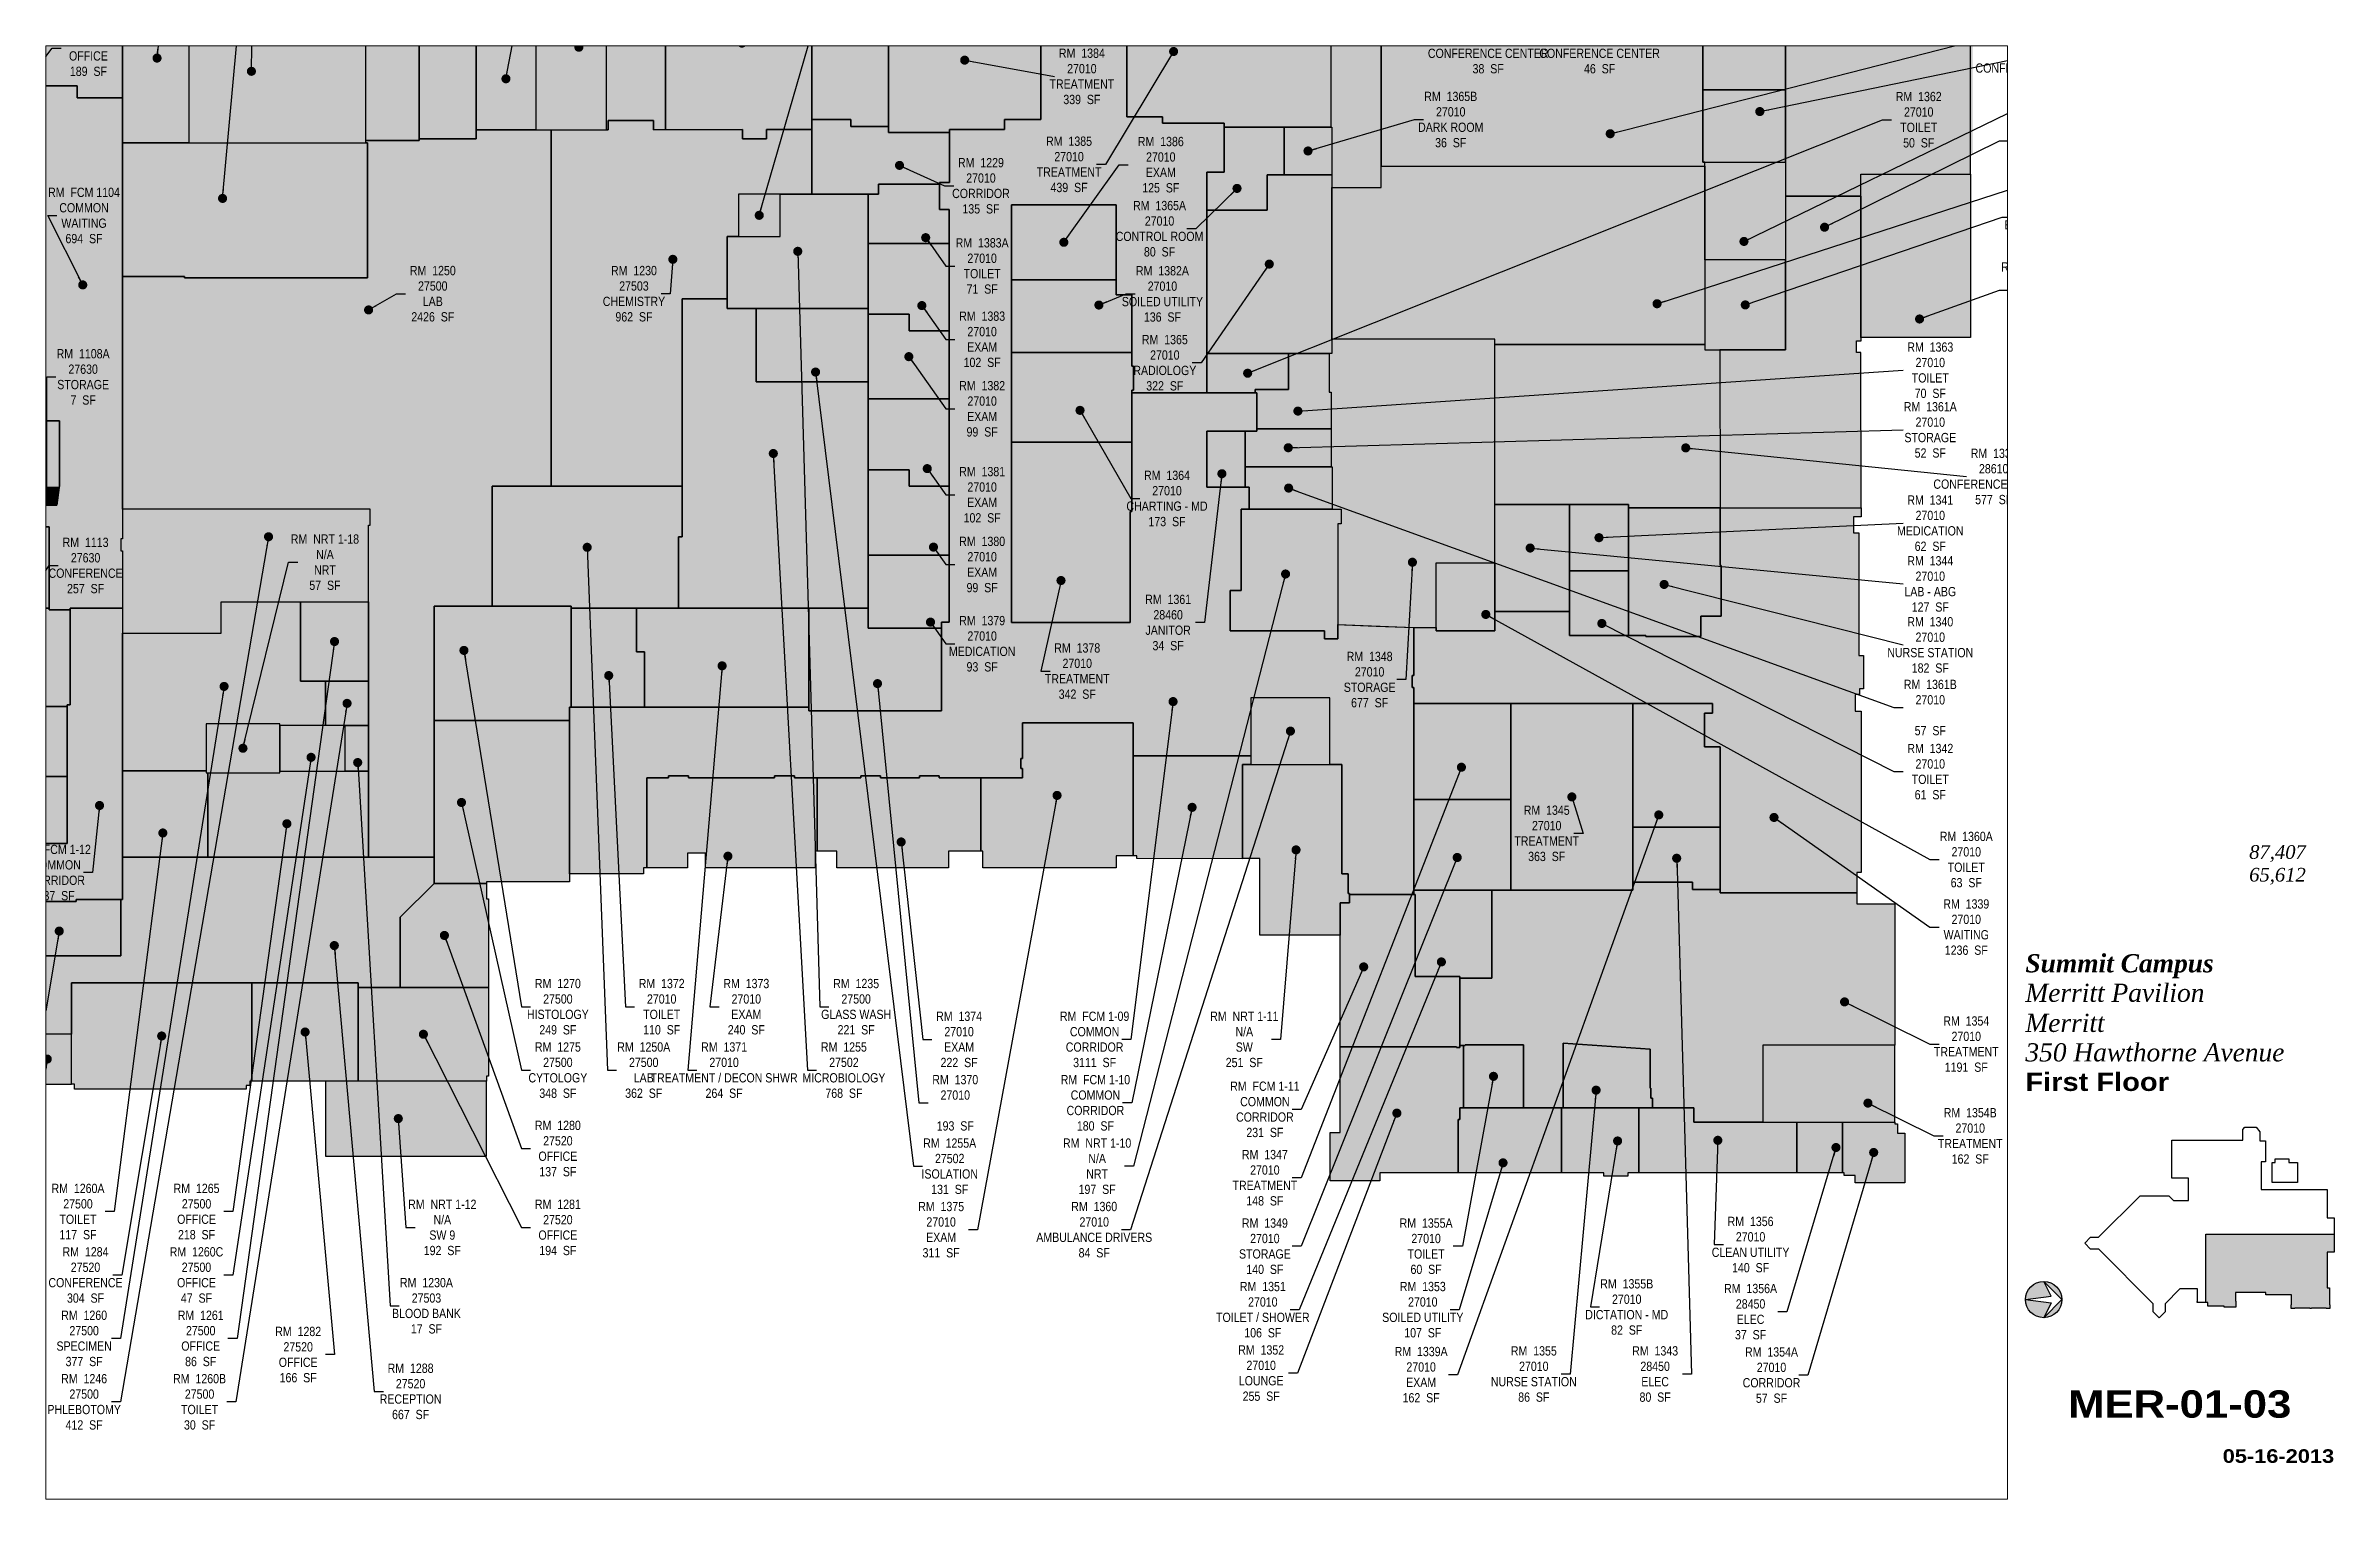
# Paper-space layout '03' of a CAD drawing. Header units: inches. Extents: x 0.9 to 16.7, y 0.5 to 10.5.
# The model-space entities are those that its viewports show. They can reach past a viewport. Long polylines and large blocks are cut down to what shows.
import ezdxf
from ezdxf.enums import TextEntityAlignment as Align

# ---------------------------------------------------------------- set-up
doc = ezdxf.new("R2010")
doc.units = ezdxf.units.IN
doc.header["$LTSCALE"] = 48
doc.header["$MEASUREMENT"] = 0
for name, color, linetype in [('0-LABEL', 3, 'Continuous'), ('1-NRT', 200, 'Continuous'), ('1-NRT-PTN', 253, 'Continuous'), ('3-FCM', 190, 'Continuous'), ('3-FCM-PTN', 9, 'Continuous'), ('4-OCC', 6, 'Continuous'), ('4-OCC-PTN', 95, 'Continuous'), ('T-8', 8, 'Continuous'), ('T-TEXT-8', 8, 'Continuous'), ('T-TTLB-TEXT', 5, 'Continuous')]:
    doc.layers.add(name, color=color, linetype=linetype)
doc.layers.add('T-VPRT', color=1, linetype='Continuous', plot=False)
doc.styles.add('ArialB', font='')
doc.styles.add('ArialN', font='ARIALN.TTF')
doc.styles.add('TimesI', font='timesi.ttf')
doc.styles.add('TimesIB', font='timesbi.ttf')
doc.styles.get('ArialB').set_extended_font_data('Arial Black')
doc.dimstyles.new('AB-220', dxfattribs={"dimscale": 220, "dimtxt": 0.070312, "dimasz": 0.0625, "dimexe": 0.0625, "dimexo": 0.125, "dimgap": 0.1875, "dimtad": 0, "dimdec": 4, "dimrnd": 0.0625, "dimzin": 0, "dimdsep": 46, "dimlunit": 4, "dimtxsty": 'ArialN', "dimblk": 'ARCHTICK', "dimcen": 0.0625, "dimclrd": 256, "dimclre": 256, "dimclrt": 256, "dimadec": 0, "dimazin": 0, "dimtfac": 1, "dimtdec": 4, "dimtofl": 0, "dimtmove": 2, "dimatfit": 3, "dimldrblk": 'DOT', "dimfxl": 0, "dimfrac": 2, "dimtolj": 1, "dimtzin": 0, "dimlwd": -1, "dimlwe": -1, "dimarcsym": 0})

psp = doc.layouts.new('03')

msp = doc.modelspace()

# ---------------------------------------------------------------- texts
at = {"layer": '0-LABEL', "char_height": 14, "attachment_point": 5, "style": 'ArialN'}
for s, insert in [('RM  1335B\\P28610\\PCONFERENCE CENTER\\P38  SF', (4939.8, 1901.1)), ('RM  1335A\\P28610\\PCONFERENCE CENTER\\P46  SF', (5108.5, 1901.1)), ('RM  1106\\P27630\\POFFICE\\P189  SF', (2820.4, 1897.2)), ('RM  1335D\\P28610\\PCONFERENCE CENTER\\P95  SF', (5769, 1878.8)), ('RM  1384\\P27010\\PTREATMENT\\P339  SF', (4324.6, 1854.6)), ('RM  1365B\\P27010\\PDARK ROOM\\P36  SF', (4883.1, 1789.2)), ('RM  1362\\P27010\\PTOILET\\P50  SF', (5591.7, 1789)), ('RM  1338\\P27010\\PWAITING\\P537  SF', (5769.1, 1757.2)), ('RM  1385\\P27010\\PTREATMENT\\P439  SF', (4305.2, 1721.4)), ('RM  1386\\P27010\\PEXAM\\P125  SF', (4444.1, 1720.9)), ('RM  1229\\P27010\\PCORRIDOR\\P135  SF', (4171.8, 1689)), ('RM  FCM 1104\\PCOMMON\\PWAITING\\P694  SF', (2813.7, 1644)), ('RM  1365A\\P27010\\PCONTROL ROOM\\P80  SF', (4442.2, 1624)), ('RM  1336\\P27010\\PEMERGENCY\\P116  SF', (5773.2, 1641.5)), ('RM  1383A\\P27010\\PTOILET\\P71  SF', (4173.6, 1567.6)), ('RM  1250\\P27500\\PLAB\\P2426  SF', (3341.8, 1525.6)), ('RM  1230\\P27503\\PCHEMISTRY\\P962  SF', (3646.4, 1525.6)), ('RM  1382A\\P27010\\PSOILED UTILITY\\P136  SF', (4446.6, 1525.3)), ('RM  FCM 1-08\\PCOMMON\\PCORRIDOR\\P285  SF', (5769.2, 1531.1)), ('RM  1383\\P27010\\PEXAM\\P102  SF', (4173.6, 1456.6)), ('RM  1365\\P27010\\PRADIOLOGY\\P322  SF', (4450.2, 1421.1)), ('RM  1108A\\P27630\\PSTORAGE\\P7  SF', (2812.4, 1399.7)), ('RM  1363\\P27010\\PTOILET\\P70  SF', (5609.2, 1409.8)), ('RM  1382\\P27010\\PEXAM\\P99  SF', (4173.6, 1351.4)), ('RM  1361A\\P27010\\PSTORAGE\\P52  SF', (5609.2, 1319.5)), ('RM  1333\\P28610\\PCONFERENCE CENTER\\P577  SF', (5705.2, 1249)), ('RM  1381\\P27010\\PEXAM\\P102  SF', (4173.6, 1221.3)), ('RM  1364\\P27010\\PCHARTING - MD\\P173  SF', (4453.5, 1215.7)), ('RM  1341\\P27010\\PMEDICATION\\P62  SF', (5609.2, 1178.3)), ('RM  1113\\P27630\\PCONFERENCE\\P257  SF', (2816.1, 1114.2)), ('RM  NRT 1-18\\PN/A\\PNRT\\P57  SF', (3178.5, 1119.2)), ('RM  1380\\P27010\\PEXAM\\P99  SF', (4173.6, 1115.7)), ('RM  1344\\P27010\\PLAB - ABG\\P127  SF', (5609.2, 1086.3)), ('RM  1361\\P28460\\PJANITOR\\P34  SF', (4455.2, 1027.9)), ('RM  1379\\P27010\\PMEDICATION\\P93  SF', (4173.6, 995.8)), ('RM  1340\\P27010\\PNURSE STATION\\P182  SF', (5609.2, 994)), ('RM  1378\\P27010\\PTREATMENT\\P342  SF', (4317.6, 954.4)), ('RM  1348\\P27010\\PSTORAGE\\P677  SF', (4760.3, 941.5)), ('RM  1361B\\P27010\\P\\P57  SF', (5609.2, 899.2)), ('RM  1342\\P27010\\PTOILET\\P61  SF', (5609.2, 802.2)), ('RM  1345\\P27010\\PTREATMENT\\P363  SF', (5028.4, 708.8)), ('RM  1360A\\P27010\\PTOILET\\P63  SF', (5663.7, 669.1)), ('RM  FCM 1-12\\PCOMMON\\PCORRIDOR\\P437  SF', (2771.5, 649.4)), ('RM  1339\\P27010\\PWAITING\\P1236  SF', (5663.7, 566.9)), ('RM  1270\\P27500\\PHISTOLOGY\\P249  SF', (3531.2, 446.4)), ('RM  1372\\P27010\\PTOILET\\P110  SF', (3688.4, 446.4)), ('RM  1373\\P27010\\PEXAM\\P240  SF', (3816.5, 446.4)), ('RM  1235\\P27500\\PGLASS WASH\\P221  SF', (3982.8, 446.4)), ('RM  1374\\P27010\\PEXAM\\P222  SF', (4138.7, 396.9)), ('RM  FCM 1-09\\PCOMMON\\PCORRIDOR\\P3111  SF', (4343.9, 396.9)), ('RM  NRT 1-11\\PN/A\\PSW\\P251  SF', (4570.5, 396.9)), ('RM  1354\\P27010\\PTREATMENT\\P1191  SF', (5663.7, 389.8)), ('RM  1275\\P27500\\PCYTOLOGY\\P348  SF', (3531.2, 350.4)), ('RM  1250A\\P27500\\PLAB\\P362  SF', (3661.2, 350.4)), ('RM  1371\\P27010\\PTREATMENT / DECON SHWR\\P264  SF', (3782.9, 350.4)), ('RM  1255\\P27502\\PMICROBIOLOGY\\P768  SF', (3964.3, 350.4)), ('RM  1370\\P27010\\P\\P193  SF', (4132.9, 300.9)), ('RM  FCM 1-10\\PCOMMON\\PCORRIDOR\\P180  SF', (4345.1, 300.9)), ('RM  FCM 1-11\\PCOMMON\\PCORRIDOR\\P231  SF', (4601.7, 291)), ('RM  1354B\\P27010\\PTREATMENT\\P162  SF', (5669.7, 250.9)), ('RM  1280\\P27520\\POFFICE\\P137  SF', (3531.2, 231.7)), ('RM  1255A\\P27502\\PISOLATION\\P131  SF', (4124.5, 204.9)), ('RM  NRT 1-10\\PN/A\\PNRT\\P197  SF', (4347.7, 204.9)), ('RM  1347\\P27010\\PTREATMENT\\P148  SF', (4601.7, 187.5)), ('RM  1260A\\P27500\\PTOILET\\P117  SF', (2804.6, 136.3)), ('RM  1265\\P27500\\POFFICE\\P218  SF', (2984.1, 136.3)), ('RM  NRT 1-12\\PN/A\\PSW 9\\P192  SF', (3356.2, 112.3)), ('RM  1281\\P27520\\POFFICE\\P194  SF', (3531.2, 112.3)), ('RM  1375\\P27010\\PEXAM\\P311  SF', (4111.5, 108.9)), ('RM  1360\\P27010\\PAMBULANCE DRIVERS\\P84  SF', (4343.3, 108.9)), ('RM  1349\\P27010\\PSTORAGE\\P140  SF', (4601.7, 83.8)), ('RM  1355A\\P27010\\PTOILET\\P60  SF', (4845.8, 83.8)), ('RM  1356\\P27010\\PCLEAN UTILITY\\P140  SF', (5337.1, 86.3)), ('RM  1284\\P27520\\PCONFERENCE\\P304  SF', (2816, 40.3)), ('RM  1260C\\P27500\\POFFICE\\P47  SF', (2984, 40.3)), ('RM  1230A\\P27503\\PBLOOD BANK\\P17  SF', (3332.2, -6.3)), ('RM  1351\\P27010\\PTOILET / SHOWER\\P106  SF', (4598.6, -12.2)), ('RM  1353\\P27010\\PSOILED UTILITY\\P107  SF', (4840.8, -12.2)), ('RM  1355B\\P27010\\PDICTATION - MD\\P82  SF', (5149.6, -8.1)), ('RM  1356A\\P28450\\PELEC\\P37  SF', (5337.1, -15.2)), ('RM  1260\\P27500\\PSPECIMEN\\P377  SF', (2813.9, -55.7)), ('RM  1261\\P27500\\POFFICE\\P86  SF', (2990.4, -55.7)), ('RM  1282\\P27520\\POFFICE\\P166  SF', (3138, -80.2)), ('RM  1352\\P27010\\PLOUNGE\\P255  SF', (4596.1, -108.2)), ('RM  1339A\\P27010\\PEXAM\\P162  SF', (4838.3, -110.6)), ('RM  1355\\P27010\\PNURSE STATION\\P86  SF', (5008.9, -109.6)), ('RM  1343\\P28450\\PELEC\\P80  SF', (5192.6, -109.6)), ('RM  1354A\\P27010\\PCORRIDOR\\P57  SF', (5368.8, -111.2)), ('RM  1288\\P27520\\PRECEPTION\\P667  SF', (3308.2, -135.9)), ('RM  1246\\P27500\\PPHLEBOTOMY\\P412  SF', (2813.9, -151.7)), ('RM  1260B\\P27500\\PTOILET\\P30  SF', (2988.7, -151.7))]:
    msp.add_mtext(s, dxfattribs=dict(at, insert=insert))

# ---------------------------------------------------------------- blocks, each defined once
blk = doc.blocks.new('n-arrow')
h = blk.add_hatch(color=256)
h.paths.add_polyline_path([(0, 0.125), (0.125, 0, 0.414214)])
h.paths.add_polyline_path([(0, 0.125, 0.414214), (-0.125, 0), (0.051, 0.022)])
h = blk.add_hatch(color=256)
h.paths.add_polyline_path([(0.051, -0.022), (-0.125, 0, 0.414214), (0, -0.125)])
h.paths.add_polyline_path([(0.125, 0), (0, -0.125, 0.414214)])
for p, q in [((-0.125, 0), (0.051, 0.022)), ((-0.125, 0), (0.051, -0.022)), ((0, 0.125), (0.125, 0)), ((0.051, 0.022), (0, 0.125)), ((0, -0.125), (0.125, 0)), ((0.051, -0.022), (0, -0.125))]:
    blk.add_line(p, q)
blk.add_circle((0, 0), 0.125)
blk = doc.blocks.new('AB-TB-text')
at = {"style": 'TimesI'}
for tag, p in [('GROSS', (1.93, 4.406)), ('USEABLE', (1.93, 4.25))]:
    blk.add_attdef(tag, text='', height=0.0938, dxfattribs=at).set_placement(p, align=Align.RIGHT)
for tag, style, p in [('CAMPUS', 'TimesIB', (0, 3.75)), ('PAVILION', 'TimesI', (0, 3.547)), ('BUILDING', 'TimesI', (0, 3.34)), ('STREET', 'TimesI', (0, 3.137))]:
    blk.add_attdef(tag, text='', height=0.125, dxfattribs=dict(style=style)).set_placement(p, align=Align.TOP_LEFT)
at = {"layer": 'T-TEXT-8', "style": 'ArialB'}
blk.add_attdef('FLOOR', text='', height=0.125, dxfattribs=at).set_placement((0, 2.934), align=Align.TOP_LEFT)
blk.add_attdef('DWG#', text='', height=0.188, dxfattribs=at).set_placement((1.062, 0.749), align=Align.TOP_CENTER)
blk.add_attdef('DATE', text='', height=0.0938, dxfattribs=at).set_placement((2.125, 0.25), align=Align.RIGHT)
blk = doc.blocks.new('_ArchTick')
at = {"const_width": 0.15}
blk.add_lwpolyline([(-0.5, -0.5), (0.5, 0.5)], dxfattribs=at)
blk = doc.blocks.new('_Dot')
at = {"lineweight": -2}
blk.add_line((-0.5, 0), (-1, 0), dxfattribs=at)
at = {"const_width": 0.5}
blk.add_lwpolyline([(-0.25, 0, 1), (0.25, 0, 1)], format="xyb", close=True, dxfattribs=at)

# ---------------------------------------------------------------- hatches: boundary and pattern name
at = {"layer": '1-NRT-PTN'}
for points in [[(4712.4, 1003.3), (4691.9, 1003.3), (4691.9, 1015.3), (4548.9, 1015.3), (4548.9, 1076.3), (4565.9, 1076.3), (4565.9, 1199.3), (4717.1, 1199.4), (4717.1, 1177.2), (4712.4, 1177.2)], [(2998.7, 800.6), (3110.1, 800.6), (3110.1, 874.6), (2998.7, 874.6)], [(4715.7, 554.5), (4594.2, 554.5), (4594.2, 670.8), (4567.7, 670.8), (4567.7, 813), (4718, 813), (4718, 647.8), (4728, 647.8), (4728, 617.9), (4730, 617.9), (4730, 603.8), (4715.7, 603.8)], [(3179.2, 220.3), (3423.2, 220.3), (3423.2, 333.8), (3179.2, 333.8)]]:
    msp.add_hatch(color=256, dxfattribs=at).paths.add_polyline_path(points)
at = {"layer": '3-FCM-PTN'}
h = msp.add_hatch(color=256, dxfattribs=at)
h.dxf.hatch_style = 1
h.paths.add_polyline_path([(2566.7, 1336.4), (2566.7, 1416.1), (2563.5, 1416.1), (2563.5, 1452.1), (2566.7, 1550.1), (2566.7, 1829.6), (2566.2, 1842.1), (2566.3, 1928.8), (2565.2, 1928.8), (2565.2, 1953.3), (2630, 1953.3), (2630, 1923.6), (2677.2, 1923.6), (2677.2, 1953.3), (2755.4, 1953.3), (2755.4, 1840.2), (2803.1, 1840.2), (2803.1, 1822.2), (2808.5, 1822.2), (2822.5, 1822.2), (2872.2, 1822.2), (2872.2, 1950.3), (3240.2, 1950.3), (3240.2, 1757.5), (3321.2, 1757.5), (3321.2, 2010.1), (3361.8, 2010.1), (3361.8, 2110.9), (3321, 2110.9), (3321, 2148.3), (3321.7, 2156.3), (3216.1, 2156.3), (3216.1, 2151.1), (3126.3, 2151.1), (3126.3, 2167.1), (3078.5, 2167.1), (3078.5, 2151.1), (3028.5, 2151.1), (3028.5, 2167.1), (2980.8, 2167.1), (2980.8, 2151.1), (2927, 2151.1), (2927, 2167.1), (2879.3, 2167.1), (2879.3, 2151.1), (2839, 2151.1), (2839, 2167.1), (2791.3, 2167.1), (2791.3, 2151.1), (2747, 2151.1), (2747, 2156.6), (2708.7, 2156.6), (2708.7, 2323.9), (2703.5, 2323.9), (2703.5, 2367.8), (2715.2, 2367.8), (2715.2, 2790.5), (2722, 2800.5), (2724.6, 2800.5), (2724.6, 2828), (2742.3, 2828), (2742.3, 2933.9), (2722.1, 2933.9), (2722.1, 2975), (2594.4, 2975), (2594.4, 2745.3), (2591.8, 2745.3), (2591.8, 2711), (2594.4, 2711), (2594.4, 2640.2), (2591.8, 2640.2), (2591.8, 2465.6), (2556.5, 2465.6), (2556.5, 2364.3), (2608.2, 2364.3), (2608.2, 2281.3), (2603, 2281.3), (2603, 2167.8), (2591, 2167.8), (2591, 2153.3), (2584.4, 2153.3), (2584.4, 2118.8), (2603, 2118.8), (2603, 2051.3), (2567.5, 2051.3), (2567.5, 2049.1), (2510.9, 2049), (2511, 2039.3), (2490.3, 2021.2), (2472.4, 2021.2), (2472.4, 2043.8), (2422.3, 2043.8), (2422.3, 2021.2), (2374.8, 2021.2), (2374.8, 1953.1), (2460.1, 1953.1), (2460.1, 1878.6), (2443.1, 1878.6), (2443.1, 1771.9), (2462.6, 1771.9), (2462.6, 1474.9), (2460.4, 1474.9), (2460.4, 1390.7), (2450.2, 1380.7), (2441.6, 1372.2), (2432.6, 1363.4), (2356.5, 1439.9), (2356.9, 1440.4), (2353.1, 1444.3), (2234.8, 1562), (2230.8, 1558), (2211.8, 1577), (2211.7, 1576.9), (2018.2, 1770.1), (1948.9, 1700.8), (1982.7, 1666.6), (2069.3, 1580.6), (2153.9, 1495.8), (2155.3, 1494.4), (2216.2, 1433.4), (2249.9, 1399.8), (2265.9, 1383.8), (2299.9, 1349.8), (2376.6, 1273.1), (2329.2, 1225.7), (2330.3, 1224.7), (2218.1, 1112.5), (2210.6, 1105), (2089.2, 983.6), (1962.8, 857.2), (1873.6, 768), (1813.3, 707.8), (1777, 671.5), (1759.7, 654.2), (1756, 650.5), (1688.5, 582.9), (1570.1, 464.5), (851.6, 1182.9), (847.9, 1179.2), (806.9, 1220.2), (810.6, 1223.9), (796.5, 1238), (831.3, 1272.9), (748.3, 1349.2), (718.2, 1319.1), (412.3, 1625.1), (304.2, 1625.1), (304.2, 1556.7), (304.5, 1556.7), (304.5, 1551), (309.9, 1551), (309.9, 1544.2), (331.5, 1544.2), (338.1, 1537.6), (335, 1534.5), (403.9, 1465.7), (410, 1471.9), (426, 1471.9), (437.4, 1460.6), (437.4, 1444.6), (431.2, 1438.4), (616, 1253.6), (622.2, 1259.7), (638.2, 1259.7), (649.5, 1248.4), (649.5, 1232.4), (643.3, 1226.2), (828.1, 1041.4), (834.3, 1047.6), (850.3, 1047.6), (861.6, 1036.3), (861.6, 1020.3), (855.4, 1014.1), (1040.2, 829.3), (1046.4, 835.5), (1062.4, 835.5), (1073.7, 824.2), (1073.7, 808.2), (1067.6, 802), (1252.4, 617.2), (1258.6, 623.3), (1274.6, 623.3), (1285.9, 612), (1285.9, 596), (1279.7, 589.8), (1464.4, 405.1), (1470.6, 411.2), (1486.6, 411.2), (1497.9, 399.9), (1497.9, 383.9), (1491.8, 377.8), (1547.8, 321.7), (1550.9, 324.8), (1559.4, 316.2), (1569.6, 326.4), (1618.6, 375.8), (1616.1, 378.2), (1654, 416.1), (1661.6, 423.7), (2233.1, 995.8), (2233.1, 995.8), (2305.2, 1067.9), (2305.3, 1067.8), (2313.7, 1076.4), (2436.5, 1199.2), (2466.8, 1168.8), (2466.8, 992.8), (2540.3, 992.8), (2540.3, 1049.9), (2540.3, 1049.9), (2540.3, 1189.1), (2540.3, 1205.5), (2529.4, 1205.5), (2490.9, 1244.1), (2551.4, 1304.5), (2566.7, 1304.5)])
h = msp.add_hatch(color=256, dxfattribs=at)
h.dxf.hatch_style = 1
h.paths.add_polyline_path([(5670.2, 2096), (5484.9, 2096), (5484.9, 2105.6), (5362.7, 2105.6), (5362.7, 2107.6), (5350.4, 2107.6), (5350.4, 2131.6), (5202.3, 2131.6), (5202.3, 2116.6), (5104, 2116.6), (5104, 2134.3), (5031.5, 2134.3), (5031.5, 2109.8), (4975, 2109.8), (4927.5, 2109.8), (4927.5, 2285), (4807.5, 2285), (4807.5, 2231.4), (4812.5, 2231.4), (4812.5, 2104.9), (4689.9, 2104.9), (4689.9, 2110.2), (4666.8, 2110.2), (4666.8, 1986.3), (4704.2, 1986.3), (4704.2, 1948.8), (4837.8, 1948.8), (4837.8, 2008.8), (4931.9, 2008.8), (4931.9, 1997.9), (5390.2, 1997.6), (5390.2, 1673.2), (5504.2, 1673.2), (5504.2, 1706.7), (5504.2, 1706.7), (5670.2, 1706.7)])
for points in [[(2755.4, 1829.6), (2755.4, 1840.2), (2755.4, 1953.3), (2677.2, 1953.3), (2677.2, 1923.6), (2655.9, 1923.6), (2655.9, 1829.6)], [(4580.6, 826.3), (4402.5, 826.3), (4402.5, 875.9), (4234.9, 875.9), (4234.9, 822.1), (4232.2, 822.1), (4232.2, 807.1), (4234.9, 807.1), (4234.9, 793.1), (4108.7, 793.1), (4108.7, 795.7), (4078.7, 795.7), (4078.7, 793.1), (4019.8, 793.1), (4019.8, 795.7), (3989.8, 795.7), (3989.8, 793.1), (3889.4, 793.1), (3889.4, 795.7), (3859.4, 795.7), (3859.4, 793.1), (3728.9, 793.1), (3728.9, 795.7), (3698.9, 795.7), (3698.9, 793.1), (3666.1, 793.1), (3666.1, 656.8), (3660.9, 656.8), (3660.9, 647.8), (3548.7, 647.8), (3548.7, 900), (3911.4, 900), (3911.4, 894.2), (4111.9, 894.2), (4111.9, 1028.5), (4123.9, 1028.5), (4123.9, 1653), (4108.9, 1653), (4108.9, 1694.2), (4124.2, 1694.2), (4124.2, 1774), (4207.6, 1774), (4207.6, 1789.4), (4262.4, 1789.4), (4262.4, 1958.7), (4392.7, 1958.7), (4392.7, 1793.5), (4446.9, 1793.5), (4446.9, 1783.6), (4539.9, 1783.6), (4539.9, 1709.6), (4513.6, 1709.6), (4513.6, 1375.4), (4400.3, 1375.4), (4400.3, 1379.8), (4403, 1379.8), (4403, 1415.8), (4400.3, 1415.8), (4400.3, 1524.2), (4376.6, 1524.2), (4376.6, 1660.3), (4218, 1660.3), (4218, 1027.9), (4397.6, 1027.9), (4397.6, 1195.9), (4400.3, 1195.9), (4400.3, 1375.4), (4589.7, 1375.4), (4589.7, 1317.7), (4513.6, 1317.7), (4513.6, 1233), (4577.9, 1233), (4577.9, 1199.3), (4565.9, 1199.3), (4565.9, 1076.3), (4548.9, 1076.3), (4548.9, 1015.3), (4691.9, 1015.3), (4691.9, 1003.3), (4712.4, 1003.3), (4712.4, 1025.2), (4827.3, 1020.2), (4827.3, 947.6), (4824.8, 947.6), (4824.8, 929.6), (4827.3, 929.6), (4827.3, 616.3), (4730, 616.3), (4730, 617.8), (4728, 617.8), (4728, 647.8), (4718, 647.8), (4718, 813), (4700.2, 813), (4700.2, 914.2), (4580.6, 914.2)], [(2743.8, 1829.6), (2755.4, 1829.6), (2755.4, 1840.2), (2803.1, 1840.2), (2803.1, 1822.2), (2872.2, 1822.2), (2872.2, 1154.4), (2869.6, 1154.4), (2869.6, 1136.4), (2872.2, 1136.4), (2872.2, 1049.9), (2792.9, 1049.9), (2792.9, 1047.3), (2760.9, 1047.3), (2760.9, 1172.6), (2736, 1172.6), (2736, 1205.7), (2772.4, 1205.7), (2776, 1229.7), (2776.6, 1234.9), (2776.7, 1237.1), (2776.7, 1333.4), (2743.7, 1333.4), (2743.7, 1518.6), (2738.7, 1518.6), (2738.7, 1565.3), (2739.7, 1565.3), (2739.7, 1608.8), (2703.7, 1608.8), (2703.7, 1612.8), (2663.4, 1612.8), (2663.4, 1677.8), (2743.8, 1677.8)], [(5504.2, 1706.7), (5670.2, 1706.7), (5670.2, 1459.3), (5504.2, 1459.3)], [(2792.9, 1049.9), (2872.2, 1049.9), (2872.2, 608.6), (2801.9, 608.6), (2801.9, 605.5), (2577.2, 605.5), (2577.2, 628), (2561.1, 628), (2561.1, 627.3), (2557.1, 627.3), (2557.1, 628), (2498.1, 628), (2498.1, 628.9), (2496.1, 628.9), (2496.1, 626.2), (2481.6, 626.2), (2481.6, 635.6), (2467.9, 650.5), (2467.9, 656.2), (2458.7, 656.2), (2458.7, 697.1), (2654.1, 697.1), (2654.1, 693.3), (2788.1, 693.3), (2788.1, 903.5), (2792.9, 903.5)], [(4567.7, 813), (4567.7, 670.1), (4407.7, 670.8), (4407.7, 674.8), (4402.5, 674.8), (4402.5, 826.3), (4580.6, 826.3), (4580.6, 813)], [(4730, 616.3), (4829.2, 616.3), (4829.2, 492.2), (4897, 492.2), (4897, 384.6), (4891.7, 384.6), (4891.7, 385.8), (4715.7, 385.8), (4715.7, 603.8), (4730, 603.8)]]:
    msp.add_hatch(color=256, dxfattribs=at).paths.add_polyline_path(points)
at = {"layer": '4-OCC'}
h = msp.add_hatch(color=2, dxfattribs=at)
edge = h.paths.add_edge_path(flags=17)
edge.add_line((4935.1, 2039.5), (4935.1, 2028.5))
edge.add_line((4935.1, 2039.5), (4841, 2039.5))
edge.add_line((4841, 1979.5), (4841, 2039.5))
edge.add_line((4707.4, 1979.5), (4841, 1979.5))
edge.add_line((4707.4, 2017), (4707.4, 1979.5))
edge.add_line((4670, 2017), (4707.4, 2017))
edge.add_line((4670, 2140.8), (4670, 2017))
edge.add_line((4693.1, 2140.8), (4670, 2140.8))
edge.add_line((4693.1, 2135.6), (4693.1, 2140.8))
edge.add_line((4815.7, 2135.6), (4693.1, 2135.6))
edge.add_line((4815.7, 2262.1), (4815.7, 2135.6))
edge.add_line((4810.6, 2262.1), (4815.7, 2262.1))
edge.add_line((4810.6, 2328), (4810.6, 2262.1))
edge.add_line((4930.1, 2329.3), (4810.6, 2328))
edge.add_line((4930.1, 2139.8), (4930.1, 2329.3))
edge.add_line((4978.2, 2139.8), (4930.1, 2139.8))
edge.add_line((4978.2, 2131.4), (4978.2, 2139.8))
edge.add_line((5032.2, 2131.4), (4978.2, 2131.4))
edge.add_line((5032.2, 2165.3), (5032.2, 2131.4))
edge.add_line((5106.7, 2165.3), (5032.2, 2165.3))
edge.add_line((5106.7, 2139.5), (5106.7, 2165.3))
edge.add_line((5210.2, 2139.5), (5106.7, 2139.5))
edge.add_line((5210.2, 2154.3), (5210.2, 2139.5))
edge.add_line((5281.8, 2154.3), (5210.2, 2154.3))
edge.add_line((5281.8, 2138.3), (5281.8, 2154.3))
edge.add_line((5365.3, 2138.3), (5281.8, 2138.3))
edge.add_line((5365.3, 2136.3), (5365.3, 2138.3))
edge.add_line((5488.1, 2136.3), (5365.3, 2136.3))
edge.add_line((5488.1, 2126.7), (5488.1, 2136.3))
edge.add_line((5673.4, 2126.7), (5488.1, 2126.7))
edge.add_line((5673.4, 1737.4), (5673.4, 2126.7))
edge.add_line((5507.4, 1737.4), (5673.4, 1737.4))
edge.add_line((5507.4, 1703.9), (5507.4, 1737.4))
edge.add_line((5393.4, 1703.9), (5507.4, 1703.9))
edge.add_line((5393.4, 2028.3), (5393.4, 1703.9))
edge.add_line((5393.4, 2028.3), (5393.4, 2028.3))
edge.add_line((4935.1, 2028.5), (5393.4, 2028.3))
h.paths.add_polyline_path([(4841, 2039.5), (4935.1, 2039.5)], flags=0)
at = {"layer": '4-OCC-PTN'}
for color, points in [(181, [(3321.2, 2010.1), (3407.6, 2010.1), (3407.6, 1760.2), (3321.2, 1760.2)]), (181, [(3604.6, 1773.9), (3604.6, 1928.1), (3407.6, 1928.1), (3407.6, 2010.1), (3694.1, 2010.1), (3694.1, 1773.9), (3676, 1773.9), (3676, 1787.6), (3607.2, 1787.6), (3607.2, 1773.9)]), (181, [(3694.1, 1773.9), (3694.1, 2010.1), (3746.4, 2010.1), (3746.4, 1997.7), (3847.6, 1997.7), (3847.6, 1984.7), (3876.6, 1984.7), (3876.6, 1997.7), (3913, 1997.7), (3913, 1988.7), (3915.6, 1988.7), (3915.6, 1774), (3847, 1774), (3847, 1760.1), (3811, 1760.1), (3811, 1774)]), (148, [(3915.6, 1789.4), (3915.6, 1988.7), (4032, 1988.7), (4032, 1778.8), (3975, 1778.8), (3975, 1789.4)]), (148, [(4032, 1778.8), (4032, 1988.7), (4114.6, 1988.7), (4114.6, 1984.7), (4143.6, 1984.7), (4143.6, 1988.7), (4262.4, 1988.7), (4262.4, 1958.7), (4262.4, 1789.4), (4207.6, 1789.4), (4207.6, 1774), (4124.2, 1774), (4124.2, 1769.8), (4032, 1769.8)]), (148, [(4392.7, 1793.5), (4392.7, 1958.7), (4392.7, 1986.3), (4704.2, 1986.3), (4704.2, 1917.4), (4701.5, 1917.4), (4701.5, 1777.6), (4539.9, 1777.6), (4539.9, 1783.6), (4446.9, 1783.6), (4446.9, 1793.5)]), (22, [(5264.9, 1834.3), (5390.2, 1834.3), (5390.2, 1997.6), (5264.9, 1997.6), (5264.9, 1834.3)]), (181, [(2872.2, 1950.3), (2972.3, 1950.3), (2972.3, 1754), (2872.2, 1754)]), (181, [(2972.3, 1754), (3240.2, 1754), (3240.2, 1950.3), (2972.3, 1950.3)]), (31, [(4778, 1718.8), (4778, 1948.8), (4704.2, 1948.8), (4704.2, 1917.4), (4701.5, 1917.4), (4701.5, 1777.6), (4703.2, 1777.6), (4703.2, 1686.2), (4778, 1686.2)]), (31, [(4778, 1948.8), (4778, 1718.8), (5267.9, 1718.8), (5267.9, 1724.9), (5264.9, 1724.9), (5264.9, 1951.4), (4837.8, 1951.4), (4837.8, 1948.8)]), (181, [(3407.6, 1928.1), (3497.6, 1928.1), (3497.6, 1773.9), (3407.6, 1773.9)]), (181, [(3497.6, 1773.9), (3604.6, 1773.9), (3604.6, 1928.1), (3497.6, 1928.1)]), (150, [(2663.4, 1675.2), (2566.7, 1675.2), (2566.7, 1829.6), (2743.8, 1829.6), (2743.8, 1677.8), (2663.4, 1677.8)]), (31, [(5267.9, 1724.9), (5390.2, 1724.9), (5390.2, 1834.3), (5264.9, 1834.3), (5264.9, 1724.9)]), (181, [(3407.6, 1760.2), (3407.6, 1773.9), (3521.1, 1773.9), (3521.1, 1234.1), (3431.6, 1234.1), (3431.6, 1052.6), (3343.8, 1052.6), (3343.8, 879.4), (3343.7, 673), (3244.6, 673), (3244.6, 1175.3), (3247.2, 1175.3), (3247.2, 1199.3), (2872.2, 1199.7), (2872.2, 1551.9), (2965.7, 1551.9), (2965.7, 1549.6), (3242.8, 1549.6), (3242.8, 1754), (3240.2, 1754), (3240.2, 1757.5), (3321.2, 1757.5), (3321.2, 1760.2)]), (245, [(3607.2, 1773.9), (3607.2, 1787.6), (3676, 1787.6), (3676, 1773.9), (3811, 1774), (3811, 1760.1), (3847, 1760.1), (3847, 1774), (3915.6, 1774), (3915.6, 1676.4), (3804.6, 1676.4), (3804.6, 1612.1), (3787.6, 1612.1), (3787.6, 1518.1), (3719.6, 1518.1), (3719.6, 1234.1), (3521.1, 1234.1), (3521.1, 1773.9)]), (148, [(3915.6, 1676.4), (3915.6, 1789.4), (3975, 1789.4), (3975, 1778.8), (4032, 1778.8), (4032, 1769.8), (4124.2, 1769.8), (4124.2, 1694.2), (4108.9, 1694.2), (4108.9, 1691.6), (4016.6, 1691.6), (4016.6, 1676.4), (4001.2, 1676.4)]), (148, [(4539.9, 1777.6), (4630.8, 1777.6), (4630.8, 1705.8), (4605.2, 1705.8), (4605.2, 1651.9), (4513.6, 1651.9), (4513.6, 1709.6), (4539.9, 1709.6)]), (148, [(4703.2, 1777.6), (4703.2, 1705.8), (4630.8, 1705.8), (4630.8, 1777.6)]), (14, [(3242.8, 1549.6), (2965.7, 1549.6), (2965.7, 1551.9), (2872.2, 1551.9), (2872.2, 1754), (3242.8, 1754)]), (148, [(4513.6, 1651.9), (4605.2, 1651.9), (4605.2, 1705.8), (4703.2, 1705.8), (4703.2, 1435.2), (4513.6, 1435.2)]), (31, [(4703.2, 1457), (4703.2, 1686.2), (4778, 1686.2), (4778, 1718.8), (5267.9, 1718.8), (5267.9, 1448.8), (4950.1, 1448.8), (4950.1, 1457)]), (31, [(5390.2, 1576.9), (5267.9, 1576.9), (5267.9, 1724.9), (5390.2, 1724.9)]), (181, [(4001.2, 1676.4), (4001.2, 1503.1), (3787.6, 1503.1), (3787.6, 1612.1), (3867.6, 1612.1), (3867.6, 1676.4)]), (181, [(3867.6, 1676.4), (3804.6, 1676.4), (3804.6, 1612.1), (3867.6, 1612.1)]), (148, [(4123.9, 1601.5), (4001.2, 1601.5), (4001.2, 1676.4), (4016.6, 1676.4), (4016.6, 1691.6), (4108.9, 1691.6), (4108.9, 1653), (4123.9, 1653)]), (148, [(5291, 1201.7), (5504.3, 1201.7), (5504.2, 1436.8), (5497.3, 1436.8), (5497.3, 1454.5), (5504.3, 1454.5), (5504.3, 1673.2), (5390.2, 1673.2), (5390.2, 1440.6), (5290.7, 1440.6)]), (148, [(4218, 1660.3), (4376.6, 1660.3), (4376.6, 1546.7), (4218, 1546.7)]), (150, [(2743.7, 1336.4), (2566.7, 1336.4), (2566.7, 1416.1), (2563.5, 1416.1), (2563.5, 1452.1), (2566.7, 1452.1), (2566.7, 1550.1), (2666, 1550.1), (2666, 1612.8), (2703.7, 1612.8), (2703.7, 1608.8), (2739.7, 1608.8), (2739.7, 1565.3), (2738.7, 1565.3), (2738.7, 1518.6), (2743.7, 1518.6)]), (148, [(4123.9, 1469.6), (4062.9, 1469.6), (4062.9, 1494.6), (4001.2, 1494.6), (4001.2, 1601.5), (4123.9, 1601.5)]), (148, [(5362.8, 1440.6), (5390.2, 1440.6), (5390.2, 1576.9), (5267.9, 1576.9), (5267.9, 1440.6)]), (148, [(4400.3, 1436.7), (4218, 1436.7), (4218, 1546.7), (4376.6, 1546.7), (4376.6, 1524.2), (4400.3, 1524.2)]), (32, [(3713.6, 1049.5), (3713.6, 1157.7), (3719.6, 1157.7), (3719.6, 1518.1), (3787.6, 1518.1), (3787.6, 1503.1), (3831.6, 1503.1), (3831.6, 1392.1), (4001.2, 1392.1), (4001.2, 1049.5)]), (32, [(4001.2, 1392.1), (3831.6, 1392.1), (3831.6, 1503.1), (4001.2, 1503.1)]), (148, [(4123.9, 1366.3), (4001.2, 1366.3), (4001.2, 1494.6), (4062.9, 1494.6), (4062.9, 1469.6), (4123.9, 1469.6)]), (148, [(4722.2, 1024.7), (4770.4, 1022.3), (4827.3, 1020.2), (4861.1, 1020.2), (4861.1, 1118.1), (4950.1, 1118.1), (4950.1, 1457), (4703.2, 1457), (4703.2, 1435.2), (4699, 1435.2), (4699, 1376.7), (4702.2, 1376.7), (4702.2, 1263.7), (4703.4, 1263.7), (4703.6, 1199.3), (4717.1, 1199.3), (4717.1, 1177.2), (4712.4, 1177.2), (4712.4, 1025.2)]), (148, [(4218, 1436.7), (4400.3, 1436.7), (4400.3, 1415.8), (4403, 1415.8), (4403, 1379.8), (4400.3, 1379.8), (4400.3, 1300.8), (4218, 1300.8)]), (148, [(4513.6, 1431.2), (4513.6, 1435.2), (4637.6, 1435.2), (4637.6, 1380.9), (4587.1, 1380.9), (4587.1, 1375.4), (4513.6, 1375.4)]), (148, [(4589.7, 1321.2), (4589.7, 1375.4), (4587.1, 1375.4), (4587.1, 1380.9), (4637.6, 1380.9), (4637.6, 1435.2), (4699, 1435.2), (4699, 1376.7), (4702.2, 1376.7), (4702.2, 1321.2)]), (31, [(5152.1, 1206.4), (4950.1, 1206.4), (4950.1, 1448.8), (5267.9, 1448.8), (5267.9, 1440.6), (5290.7, 1440.6), (5291, 1201.7), (5152.1, 1201.7)]), (148, [(4123.9, 1234.3), (4062.9, 1234.3), (4062.9, 1259.3), (4001.2, 1259.3), (4001.2, 1366.3), (4123.9, 1366.3)]), (150, [(2736, 1175.6), (2581.4, 1175.6), (2567.7, 1189.1), (2540.3, 1189.1), (2540.3, 1205.5), (2529.4, 1205.5), (2490.9, 1244.1), (2551.4, 1304.5), (2566.7, 1304.5), (2566.7, 1336.4), (2743.7, 1336.4), (2743.7, 1333.4), (2776.7, 1333.4), (2776.7, 1237.1), (2776.6, 1234.9), (2776.3, 1232.3), (2738.6, 1232.3), (2738.6, 1205.7), (2736, 1205.7)]), (148, [(4513.6, 1317.7), (4571.9, 1317.7), (4571.9, 1233), (4513.6, 1233)]), (148, [(4702.2, 1263.7), (4571.9, 1263.7), (4571.9, 1317.7), (4589.7, 1317.7), (4589.7, 1321.2), (4702.2, 1321.2)]), (148, [(4218, 1300.8), (4400.3, 1300.8), (4400.3, 1195.9), (4397.6, 1195.9), (4397.6, 1027.9), (4218, 1027.9)]), (148, [(4123.9, 1130.1), (4001.2, 1130.1), (4001.2, 1259.3), (4062.9, 1259.3), (4062.9, 1234.3), (4123.9, 1234.3)]), (148, [(4571.9, 1263.7), (4703.4, 1263.7), (4703.4, 1199.3), (4577.9, 1199.3), (4577.9, 1233), (4571.9, 1233)]), (150, [(2738.6, 1205.7), (2738.6, 1232.3), (2776.3, 1232.3), (2772.4, 1205.7)]), (181, [(3719.6, 1234.1), (3719.6, 1157.7), (3713.6, 1157.7), (3713.6, 1049.5), (3551.3, 1049.5), (3551.3, 1052.6), (3431.6, 1052.6), (3431.6, 1234.1)]), (150, [(2760.9, 1049.9), (2540.3, 1049.9), (2540.3, 1189.1), (2567.7, 1189.1), (2581.4, 1175.6), (2736, 1175.6), (2736, 1172.6), (2760.9, 1172.6)]), (181, [(3244.6, 1059.2), (3244.6, 1175.3), (3247.2, 1175.3), (3247.2, 1199.3), (2872.2, 1199.7), (2872.2, 1154.4), (2869.6, 1154.4), (2869.6, 1136.4), (2872.2, 1136.4), (2872.2, 1011.9), (3021.5, 1011.9), (3021.5, 1059.2)]), (148, [(4827.3, 1020.2), (4861.1, 1020.2), (4861.1, 1015.6), (4950.1, 1015.6), (4950.1, 1044.4), (5063.1, 1044.4), (5063.1, 1008.4), (5178.6, 1008.4), (5178.6, 1006.9), (5262, 1006.9), (5262, 1037.7), (5292.7, 1037.7), (5292.7, 1114.5), (5291, 1114.5), (5291, 1201.7), (5504.3, 1201.8), (5504.3, 1187.7), (5493.1, 1187.7), (5493.1, 1163.7), (5501.1, 1163.7), (5501.1, 978.1), (5508.2, 978.1), (5508.2, 927.4), (5502.1, 927.4), (5502.1, 918.8), (5495.4, 918.8), (5495.4, 893.7), (5504.4, 893.7), (5504.4, 649.4), (5497.8, 649.4), (5497.8, 618.7), (5291.3, 618.7), (5291.3, 840), (5267.3, 840), (5267.3, 890.6), (5279.3, 890.6), (5279.3, 905.4), (4827.3, 905.4), (4827.3, 929.6), (4824.8, 929.6), (4824.8, 947.6), (4827.3, 947.6)]), (148, [(4950.1, 1206.4), (5063.1, 1206.4), (5063.1, 1044.4), (4950.1, 1044.4)]), (148, [(5063.1, 1206.4), (5152.1, 1206.4), (5152.1, 1106.3), (5063.1, 1106.3)]), (148, [(5152.1, 1008.4), (5152.1, 1201.7), (5291, 1201.7), (5291, 1114.5), (5292.7, 1114.5), (5292.7, 1037.7), (5262, 1037.7), (5262, 1006.9), (5178.6, 1006.9), (5178.6, 1008.4)]), (148, [(4001.2, 1019.4), (4001.2, 1130.1), (4123.9, 1130.1), (4123.9, 1028.5), (4111.9, 1028.5), (4111.9, 1019.4)]), (148, [(4861.1, 1118.1), (4950.1, 1118.1), (4950.1, 1015.6), (4861.1, 1015.6)]), (148, [(5063.1, 1106.3), (5152.1, 1106.3), (5152.1, 1008.4), (5063.1, 1008.4)]), (150, [(2788.1, 900.9), (2573.9, 900.9), (2573.9, 908.1), (2537.7, 908.1), (2544.2, 914.7), (2544.2, 983.5), (2537.7, 983.5), (2537.7, 992.8), (2540.3, 992.8), (2540.3, 1049.9), (2760.9, 1049.9), (2760.9, 1047.3), (2792.9, 1047.3), (2792.9, 903.5), (2788.1, 903.5)]), (181, [(3141.3, 1059.2), (3141.3, 939.2), (3179.3, 939.2), (3179.3, 872), (3110.1, 872), (3110.1, 874.6), (2998.7, 874.6), (2998.7, 803.3), (2872.2, 803.3), (2872.2, 1011.9), (3021.5, 1011.9), (3021.5, 1059.2)]), (181, [(3244.6, 939.2), (3141.3, 939.2), (3141.3, 1059.2), (3244.6, 1059.2)]), (181, [(3343.8, 1052.6), (3551.3, 1052.6), (3551.3, 900), (3548.7, 900), (3548.7, 879.4), (3343.8, 879.4)]), (148, [(3551.3, 900), (3551.3, 1049.5), (3650.4, 1049.5), (3650.4, 983.5), (3662.3, 983.5), (3662.3, 900)]), (148, [(3662.3, 900), (3662.3, 983.5), (3650.4, 983.5), (3650.4, 1049.5), (3911.4, 1049.5), (3911.4, 900)]), (148, [(3911.4, 900), (3911.4, 1049.5), (4001.2, 1049.5), (4001.2, 1019.4), (4111.9, 1019.4), (4111.9, 894.2), (3911.4, 894.2)]), (181, [(3244.6, 872), (3179.3, 872), (3179.3, 939.2), (3244.6, 939.2)]), (148, [(4580.6, 813), (4700.2, 813), (4700.2, 914.2), (4580.6, 914.2)]), (148, [(4827.3, 905.4), (4973.9, 905.4), (4973.9, 760.3), (4827.3, 760.3)]), (148, [(4973.9, 905.4), (5159, 905.4), (5159, 622.7), (4973.9, 622.7)]), (148, [(5291.3, 718.2), (5159, 718.2), (5159, 905.4), (5279.3, 905.4), (5279.3, 890.6), (5267.3, 890.6), (5267.3, 840), (5291.3, 840)]), (150, [(2788.1, 794.8), (2651.5, 794.8), (2651.5, 900.9), (2788.1, 900.9)]), (181, [(3110.1, 803.2), (3209, 803.2), (3209, 872), (3110.1, 872)]), (245, [(3209, 872), (3244.6, 872), (3244.6, 803.2), (3209, 803.2)]), (181, [(3343.8, 879.4), (3548.7, 879.4), (3548.7, 647.8), (3548.7, 635.6), (3423.2, 635.6), (3423.2, 633), (3343.7, 633)]), (148, [(4171.6, 681.8), (4171.6, 793.1), (4234.9, 793.1), (4234.9, 807.1), (4232.2, 807.1), (4232.2, 822.1), (4234.9, 822.1), (4234.9, 875.9), (4402.5, 875.9), (4402.5, 674.8), (4376.5, 674.8), (4376.5, 656.8), (4174.6, 656.8), (4174.6, 681.8)]), (181, [(2872.2, 673), (2872.2, 803.3), (2998.7, 803.3), (2998.7, 800.6), (3001.3, 800.6), (3001.3, 673)]), (181, [(3001.3, 673), (3001.3, 800.6), (3110.1, 800.6), (3110.1, 803.2), (3244.6, 803.2), (3244.6, 673)]), (150, [(2654.1, 693.3), (2654.1, 697.1), (2651.5, 697.1), (2651.5, 794.8), (2788.1, 794.8), (2788.1, 693.3)]), (148, [(3666.1, 656.8), (3666.1, 793.1), (3698.9, 793.1), (3698.9, 795.7), (3728.9, 795.7), (3728.9, 793.1), (3859.4, 793.1), (3859.4, 795.7), (3889.4, 795.7), (3889.4, 793.1), (3923.6, 793.1), (3923.6, 681.8), (3920.6, 681.8), (3920.6, 656.8), (3754.6, 656.8), (3754.6, 678.8), (3727.6, 678.8), (3727.6, 656.8)]), (148, [(3923.6, 681.8), (3923.6, 793.1), (3989.8, 793.1), (3989.8, 795.7), (4019.8, 795.7), (4019.8, 793.1), (4078.7, 793.1), (4078.7, 795.7), (4108.7, 795.7), (4108.7, 793.1), (4171.6, 793.1), (4171.6, 681.8), (4122.6, 681.8), (4122.6, 656.8), (3953.6, 656.8), (3953.6, 681.8)]), (148, [(4827.3, 760.3), (4973.9, 760.3), (4973.9, 622.7), (4827.3, 622.7)]), (55, [(5159, 635), (5159, 718.2), (5291.3, 718.2), (5291.3, 623.9), (5249.4, 623.9), (5249.4, 635)]), (11, [(3244.6, 673), (3343.7, 673), (3343.7, 633), (3292.6, 581.8), (3292.6, 475.6), (3229, 475.6), (3229, 482.4), (3068, 482.4), (2794.6, 482.4), (2794.6, 405.1), (2721.6, 405.1), (2721.6, 468.1), (2721.6, 523.6), (2869.6, 523.6), (2869.6, 608.6), (2872.2, 608.6), (2872.2, 673)]), (11, [(3426.2, 475.6), (3292.6, 475.6), (3292.6, 581.8), (3343.7, 633), (3423.2, 633), (3423.2, 609.5), (3426.2, 609.5)]), (148, [(5555.7, 388.1), (5355.7, 388.1), (5355.7, 274.3), (5355.7, 271.7), (5251.1, 271.7), (5251.1, 293.5), (5188.5, 293.5), (5188.5, 308.1), (5186.1, 308.1), (5186.1, 323), (5185.2, 323), (5185.2, 382.1), (5053.2, 391.1), (5053.2, 293.5), (4993.3, 293.5), (4993.3, 388.5), (4904.8, 388.5), (4904.8, 387.8), (4897, 387.8), (4897, 489.6), (4945.1, 489.6), (4945.1, 622.7), (5159, 622.7), (5159, 635), (5249.4, 635), (5249.4, 623.9), (5291.3, 623.9), (5291.3, 618.7), (5497.8, 618.7), (5497.8, 602.3), (5555.7, 602.3)]), (11, [(2721.6, 523.6), (2721.6, 605.5), (2801.9, 605.5), (2801.9, 608.6), (2869.6, 608.6), (2869.6, 523.6)]), (148, [(4897, 489.6), (4897, 492.2), (4829.2, 492.2), (4829.2, 616.3), (4827.3, 616.3), (4827.3, 622.7), (4945.1, 622.7), (4945.1, 489.6)]), (11, [(2794.6, 329.3), (2794.6, 482.4), (3068, 482.4), (3068, 333.8), (3064.7, 333.8), (3064.7, 327.3), (3059.2, 327.3), (3059.2, 321.8), (2799.2, 321.8), (2799.2, 329.3)]), (11, [(3229, 333.8), (3068, 333.8), (3068, 482.4), (3229, 482.4)]), (11, [(3229, 333.8), (3229, 475.6), (3426.2, 475.6), (3426.2, 341.3), (3423.2, 341.3), (3423.2, 333.8)]), (11, [(2721.6, 329.3), (2794.6, 329.3), (2794.6, 405.1), (2721.6, 405.1)]), (148, [(4715.7, 385.8), (4891.7, 385.8), (4891.7, 384.6), (4897, 384.6), (4897, 387.8), (4902.2, 387.8), (4902.2, 293.5), (4896.7, 293.5), (4896.7, 275.8), (4894.3, 275.8), (4894.3, 194.8), (4775.7, 194.8), (4775.7, 182.8), (4700.7, 182.8), (4700.7, 255.8), (4715.7, 255.8)]), (148, [(4902.2, 387.8), (4904.8, 387.8), (4904.8, 388.5), (4993.3, 388.5), (4993.3, 293.5), (4902.2, 293.5)]), (148, [(5053.2, 293.5), (5053.2, 391.1), (5185.2, 382.1), (5185.2, 323), (5186.1, 323), (5186.1, 308.1), (5188.5, 308.1), (5188.5, 293.5)]), (148, [(5355.7, 271.7), (5555.7, 271.7), (5555.7, 388.1), (5355.7, 388.1), (5355.7, 273)]), (148, [(4894.3, 194.8), (4894.3, 275.8), (4896.7, 275.8), (4896.7, 293.5), (5050.6, 293.5), (5050.6, 194.8)]), (148, [(5050.6, 194.8), (5050.6, 293.5), (5167.8, 293.5), (5167.8, 194.8), (5151.1, 194.8), (5151.1, 189.8), (5115.1, 189.8), (5115.1, 194.8)]), (148, [(5167.8, 194.8), (5167.8, 293.5), (5251.1, 293.5), (5251.1, 271.7), (5407.1, 271.7), (5407.1, 194.8)]), (55, [(5407.1, 194.8), (5407.1, 271.7), (5476.3, 271.7), (5476.3, 194.8)]), (148, [(5476.3, 194.8), (5476.3, 271.7), (5555.7, 271.7), (5555.7, 269.1), (5559.7, 269.1), (5559.7, 254.8), (5570.7, 254.8), (5570.7, 179.8), (5495.7, 179.8), (5495.7, 190.8), (5479, 190.8), (5479, 194.8)])]:
    msp.add_hatch(color=color, dxfattribs=at).paths.add_polyline_path(points)

# ---------------------------------------------------------------- linework, layer by layer
at = {"layer": '1-NRT'}
for points in [[(4712.4, 1003.3), (4691.9, 1003.3), (4691.9, 1015.3), (4548.9, 1015.3), (4548.9, 1076.3), (4565.9, 1076.3), (4565.9, 1199.3), (4717.1, 1199.4), (4717.1, 1177.2), (4712.4, 1177.2)], [(2998.7, 800.6), (3110.1, 800.6), (3110.1, 874.6), (2998.7, 874.6)], [(4715.7, 554.5), (4594.2, 554.5), (4594.2, 670.8), (4567.7, 670.8), (4567.7, 813), (4718, 813), (4718, 647.8), (4728, 647.8), (4728, 617.9), (4730, 617.9), (4730, 603.8), (4715.7, 603.8)], [(3179.2, 220.3), (3423.2, 220.3), (3423.2, 333.8), (3179.2, 333.8)]]:
    msp.add_lwpolyline(points, close=True, dxfattribs=at)
at = {"layer": '3-FCM'}
for points in [[(5390.2, 1997.6), (5390.2, 1673.2), (5504.2, 1673.2), (5504.2, 1706.7), (5670.2, 1706.7), (5670.2, 2096)], [(4392.7, 1958.7), (4392.7, 1793.5), (4446.9, 1793.5), (4446.9, 1783.6), (4539.9, 1783.6), (4539.9, 1709.6), (4513.6, 1709.6), (4513.6, 1375.4), (4400.3, 1375.4), (4400.3, 1379.8), (4403, 1379.8), (4403, 1415.8), (4400.3, 1415.8), (4400.3, 1524.2), (4376.6, 1524.2), (4376.6, 1660.3), (4218, 1660.3), (4218, 1027.9), (4397.6, 1027.9), (4397.6, 1195.9), (4400.3, 1195.9), (4400.3, 1375.4), (4589.7, 1375.4), (4589.7, 1317.7), (4513.6, 1317.7), (4513.6, 1233), (4577.9, 1233), (4577.9, 1199.3), (4565.9, 1199.3), (4565.9, 1076.3), (4548.9, 1076.3), (4548.9, 1015.3), (4691.9, 1015.3), (4691.9, 1003.3), (4712.4, 1003.3), (4712.4, 1025.2), (4827.3, 1020.2), (4827.3, 947.6), (4824.8, 947.6), (4824.8, 929.6), (4827.3, 929.6), (4827.3, 616.3), (4730, 616.3), (4730, 617.8), (4728, 617.8), (4728, 647.8), (4718, 647.8), (4718, 813), (4700.2, 813), (4700.2, 914.2), (4580.6, 914.2), (4580.6, 826.3), (4402.5, 826.3), (4402.5, 875.9), (4234.9, 875.9), (4234.9, 822.1), (4232.2, 822.1), (4232.2, 807.1), (4234.9, 807.1), (4234.9, 793.1), (4108.7, 793.1), (4108.7, 795.7), (4078.7, 795.7), (4078.7, 793.1), (4019.8, 793.1), (4019.8, 795.7), (3989.8, 795.7), (3989.8, 793.1), (3889.4, 793.1), (3889.4, 795.7), (3859.4, 795.7), (3859.4, 793.1), (3728.9, 793.1), (3728.9, 795.7), (3698.9, 795.7), (3698.9, 793.1), (3666.1, 793.1), (3666.1, 656.8), (3660.9, 656.8), (3660.9, 647.8), (3548.7, 647.8), (3548.7, 900), (3911.4, 900), (3911.4, 894.2), (4111.9, 894.2), (4111.9, 1028.5), (4123.9, 1028.5), (4123.9, 1653), (4108.9, 1653), (4108.9, 1694.2), (4124.2, 1694.2), (4124.2, 1774), (4207.6, 1774), (4207.6, 1789.4), (4262.4, 1789.4), (4262.4, 1958.7)], [(2736, 1205.7), (2772.4, 1205.7), (2776, 1229.7), (2776.6, 1234.9), (2776.7, 1237.1), (2776.7, 1333.4), (2743.7, 1333.4), (2743.7, 1518.6), (2738.7, 1518.6)], [(2663.4, 1677.8), (2743.8, 1677.8), (2743.8, 1829.6), (2755.4, 1829.6), (2755.4, 1840.2), (2803.1, 1840.2), (2803.1, 1822.2), (2872.2, 1822.2), (2872.2, 1154.4), (2869.6, 1154.4), (2869.6, 1136.4), (2872.2, 1136.4), (2872.2, 1049.9), (2792.9, 1049.9), (2792.9, 1047.3), (2760.9, 1047.3), (2760.9, 1172.6), (2736, 1172.6)], [(2654.1, 693.3), (2788.1, 693.3), (2788.1, 903.5), (2792.9, 903.5), (2792.9, 1049.9), (2872.2, 1049.9), (2872.2, 608.6), (2801.9, 608.6), (2801.9, 605.5), (2577.2, 605.5)]]:
    msp.add_lwpolyline(points, dxfattribs=at)
for points in [[(2755.4, 1829.6), (2755.4, 1840.2), (2755.4, 1840.2), (2755.4, 1953.3), (2677.2, 1953.3), (2677.2, 1923.6), (2655.9, 1923.6), (2655.9, 1829.6)], [(5504.2, 1706.7), (5670.2, 1706.7), (5670.2, 1459.3), (5504.2, 1459.3)], [(4567.7, 813), (4567.7, 670.1), (4407.7, 670.8), (4407.7, 674.8), (4402.5, 674.8), (4402.5, 826.3), (4580.6, 826.3), (4580.6, 813)], [(4730, 616.3), (4829.2, 616.3), (4829.2, 492.2), (4897, 492.2), (4897, 384.6), (4891.7, 384.6), (4891.7, 385.8), (4715.7, 385.8), (4715.7, 603.8), (4730, 603.8)]]:
    msp.add_lwpolyline(points, close=True, dxfattribs=at)
at = {"layer": '4-OCC'}
for points in [[(3321.2, 2010.1), (3321.2, 1757.5), (3240.2, 1757.5), (3240.2, 1950.3)], [(2872.2, 1950.3), (2872.2, 1822.2), (2822.5, 1822.2), (2822.5, 1822.2), (2808.5, 1822.2), (2808.5, 1822.2), (2803.1, 1822.2), (2803.1, 1840.2), (2755.4, 1840.2), (2755.4, 1953.3)], [(5188.5, 293.5), (5251.1, 293.5), (5251.1, 271.7), (5355.7, 271.7)]]:
    msp.add_lwpolyline(points, dxfattribs=at)
for points in [[(3321.2, 2010.1), (3407.6, 2010.1), (3407.6, 1760.2), (3321.2, 1760.2)], [(3604.6, 1773.9), (3604.6, 1928.1), (3407.6, 1928.1), (3407.6, 2010.1), (3694.1, 2010.1), (3694.1, 1773.9), (3676, 1773.9), (3676, 1787.6), (3607.2, 1787.6), (3607.2, 1773.9)], [(3694.1, 1773.9), (3694.1, 2010.1), (3746.4, 2010.1), (3746.4, 1997.7), (3847.6, 1997.7), (3847.6, 1984.7), (3876.6, 1984.7), (3876.6, 1997.7), (3913, 1997.7), (3913, 1988.7), (3915.6, 1988.7), (3915.6, 1774), (3847, 1774), (3847, 1760.1), (3811, 1760.1), (3811, 1774)], [(3915.6, 1789.4), (3915.6, 1988.7), (4032, 1988.7), (4032, 1778.8), (3975, 1778.8), (3975, 1789.4)], [(4032, 1778.8), (4032, 1988.7), (4114.6, 1988.7), (4114.6, 1984.7), (4143.6, 1984.7), (4143.6, 1988.7), (4262.4, 1988.7), (4262.4, 1958.7), (4262.4, 1958.7), (4262.4, 1789.4), (4207.6, 1789.4), (4207.6, 1774), (4124.2, 1774), (4124.2, 1769.8), (4032, 1769.8)], [(4392.7, 1793.5), (4392.7, 1958.7), (4392.7, 1958.7), (4392.7, 1986.3), (4704.2, 1986.3), (4704.2, 1917.4), (4701.5, 1917.4), (4701.5, 1777.6), (4539.9, 1777.6), (4539.9, 1783.6), (4446.9, 1783.6), (4446.9, 1793.5)], [(5264.9, 1834.3), (5390.2, 1834.3), (5390.2, 1997.6), (5264.9, 1997.6), (5264.9, 1834.3)], [(2872.2, 1950.3), (2972.3, 1950.3), (2972.3, 1754), (2872.2, 1754)], [(2972.3, 1754), (3240.2, 1754), (3240.2, 1950.3), (2972.3, 1950.3)], [(4778, 1718.8), (4778, 1948.8), (4704.2, 1948.8), (4704.2, 1917.4), (4701.5, 1917.4), (4701.5, 1777.6), (4703.2, 1777.6), (4703.2, 1686.2), (4778, 1686.2)], [(4778, 1948.8), (4778, 1718.8), (5267.9, 1718.8), (5267.9, 1724.9), (5264.9, 1724.9), (5264.9, 1951.4), (4837.8, 1951.4), (4837.8, 1948.8)], [(3407.6, 1928.1), (3497.6, 1928.1), (3497.6, 1773.9), (3407.6, 1773.9)], [(3497.6, 1773.9), (3604.6, 1773.9), (3604.6, 1928.1), (3497.6, 1928.1)], [(2663.4, 1675.2), (2566.7, 1675.2), (2566.7, 1829.6), (2743.8, 1829.6), (2743.8, 1677.8), (2663.4, 1677.8)], [(5267.9, 1724.9), (5390.2, 1724.9), (5390.2, 1834.3), (5264.9, 1834.3), (5264.9, 1724.9), (5267.9, 1724.9)], [(3407.6, 1760.2), (3407.6, 1773.9), (3521.1, 1773.9), (3521.1, 1234.1), (3431.6, 1234.1), (3431.6, 1052.6), (3343.8, 1052.6), (3343.8, 879.4), (3343.7, 673), (3244.6, 673), (3244.6, 1175.3), (3247.2, 1175.3), (3247.2, 1199.3), (2872.2, 1199.7), (2872.2, 1551.9), (2965.7, 1551.9), (2965.7, 1549.6), (3242.8, 1549.6), (3242.8, 1754), (3240.2, 1754), (3240.2, 1757.5), (3321.2, 1757.5), (3321.2, 1760.2)], [(3607.2, 1773.9), (3607.2, 1787.6), (3676, 1787.6), (3676, 1773.9), (3811, 1774), (3811, 1760.1), (3847, 1760.1), (3847, 1774), (3915.6, 1774), (3915.6, 1676.4), (3804.6, 1676.4), (3804.6, 1612.1), (3787.6, 1612.1), (3787.6, 1518.1), (3719.6, 1518.1), (3719.6, 1234.1), (3521.1, 1234.1), (3521.1, 1773.9)], [(3915.6, 1676.4), (3915.6, 1789.4), (3975, 1789.4), (3975, 1778.8), (4032, 1778.8), (4032, 1769.8), (4124.2, 1769.8), (4124.2, 1694.2), (4108.9, 1694.2), (4108.9, 1691.6), (4016.6, 1691.6), (4016.6, 1676.4), (4001.2, 1676.4)], [(4539.9, 1777.6), (4630.8, 1777.6), (4630.8, 1705.8), (4605.2, 1705.8), (4605.2, 1651.9), (4513.6, 1651.9), (4513.6, 1709.6), (4539.9, 1709.6)], [(4703.2, 1777.6), (4703.2, 1705.8), (4630.8, 1705.8), (4630.8, 1777.6)], [(3242.8, 1549.6), (2965.7, 1549.6), (2965.7, 1551.9), (2872.2, 1551.9), (2872.2, 1754), (3242.8, 1754)], [(4513.6, 1651.9), (4605.2, 1651.9), (4605.2, 1705.8), (4703.2, 1705.8), (4703.2, 1435.2), (4513.6, 1435.2)], [(4703.2, 1457), (4703.2, 1686.2), (4778, 1686.2), (4778, 1718.8), (5267.9, 1718.8), (5267.9, 1448.8), (4950.1, 1448.8), (4950.1, 1457)], [(5390.2, 1576.9), (5267.9, 1576.9), (5267.9, 1724.9), (5390.2, 1724.9), (5390.2, 1576.9)], [(4001.2, 1676.4), (4001.2, 1503.1), (3787.6, 1503.1), (3787.6, 1612.1), (3867.6, 1612.1), (3867.6, 1676.4)], [(3867.6, 1676.4), (3804.6, 1676.4), (3804.6, 1612.1), (3867.6, 1612.1)], [(4123.9, 1601.5), (4001.2, 1601.5), (4001.2, 1676.4), (4016.6, 1676.4), (4016.6, 1691.6), (4108.9, 1691.6), (4108.9, 1653), (4123.9, 1653)], [(5291, 1201.7), (5504.3, 1201.7), (5504.2, 1436.8), (5497.3, 1436.8), (5497.3, 1454.5), (5504.3, 1454.5), (5504.3, 1673.2), (5390.2, 1673.2), (5390.2, 1440.6), (5290.7, 1440.6), (5291, 1201.7)], [(4218, 1660.3), (4376.6, 1660.3), (4376.6, 1546.7), (4218, 1546.7)], [(2743.7, 1336.4), (2566.7, 1336.4), (2566.7, 1416.1), (2563.5, 1416.1), (2563.5, 1452.1), (2566.7, 1452.1), (2566.7, 1550.1), (2666, 1550.1), (2666, 1612.8), (2703.7, 1612.8), (2703.7, 1608.8), (2739.7, 1608.8), (2739.7, 1565.3), (2738.7, 1565.3), (2738.7, 1518.6), (2743.7, 1518.6)], [(4123.9, 1469.6), (4062.9, 1469.6), (4062.9, 1494.6), (4001.2, 1494.6), (4001.2, 1601.5), (4123.9, 1601.5)], [(5362.8, 1440.6), (5390.2, 1440.6), (5390.2, 1576.9), (5267.9, 1576.9), (5267.9, 1440.6), (5362.8, 1440.6)], [(4400.3, 1436.7), (4218, 1436.7), (4218, 1546.7), (4376.6, 1546.7), (4376.6, 1524.2), (4400.3, 1524.2)], [(3713.6, 1049.5), (3713.6, 1157.7), (3719.6, 1157.7), (3719.6, 1518.1), (3787.6, 1518.1), (3787.6, 1503.1), (3831.6, 1503.1), (3831.6, 1392.1), (4001.2, 1392.1), (4001.2, 1049.5)], [(4001.2, 1392.1), (3831.6, 1392.1), (3831.6, 1503.1), (4001.2, 1503.1)], [(4123.9, 1366.3), (4001.2, 1366.3), (4001.2, 1494.6), (4062.9, 1494.6), (4062.9, 1469.6), (4123.9, 1469.6)], [(4722.2, 1024.7), (4770.4, 1022.3), (4827.3, 1020.2), (4861.1, 1020.2), (4861.1, 1118.1), (4950.1, 1118.1), (4950.1, 1457), (4703.2, 1457), (4703.2, 1435.2), (4699, 1435.2), (4699, 1376.7), (4702.2, 1376.7), (4702.2, 1263.7), (4703.4, 1263.7), (4703.6, 1199.3), (4717.1, 1199.3), (4717.1, 1177.2), (4712.4, 1177.2), (4712.4, 1025.2), (4722.2, 1024.7)], [(4218, 1436.7), (4400.3, 1436.7), (4400.3, 1415.8), (4403, 1415.8), (4403, 1379.8), (4400.3, 1379.8), (4400.3, 1300.8), (4218, 1300.8)], [(4513.6, 1431.2), (4513.6, 1435.2), (4637.6, 1435.2), (4637.6, 1380.9), (4587.1, 1380.9), (4587.1, 1375.4), (4513.6, 1375.4)], [(4589.7, 1321.2), (4589.7, 1375.4), (4587.1, 1375.4), (4587.1, 1380.9), (4637.6, 1380.9), (4637.6, 1435.2), (4699, 1435.2), (4699, 1376.7), (4702.2, 1376.7), (4702.2, 1321.2)], [(5152.1, 1206.4), (4950.1, 1206.4), (4950.1, 1448.8), (5267.9, 1448.8), (5267.9, 1440.6), (5290.7, 1440.6), (5291, 1201.7), (5152.1, 1201.7), (5152.1, 1206.4)], [(4123.9, 1234.3), (4062.9, 1234.3), (4062.9, 1259.3), (4001.2, 1259.3), (4001.2, 1366.3), (4123.9, 1366.3)], [(2736, 1175.6), (2581.4, 1175.6), (2567.7, 1189.1), (2540.3, 1189.1), (2540.3, 1205.5), (2529.4, 1205.5), (2490.9, 1244.1), (2551.4, 1304.5), (2566.7, 1304.5), (2566.7, 1336.4), (2743.7, 1336.4), (2743.7, 1333.4), (2776.7, 1333.4), (2776.7, 1237.1), (2776.6, 1234.9), (2776.3, 1232.3), (2738.6, 1232.3), (2738.6, 1205.7), (2736, 1205.7)], [(4513.6, 1317.7), (4571.9, 1317.7), (4571.9, 1233), (4513.6, 1233)], [(4702.2, 1263.7), (4571.9, 1263.7), (4571.9, 1317.7), (4589.7, 1317.7), (4589.7, 1321.2), (4702.2, 1321.2)], [(4218, 1300.8), (4400.3, 1300.8), (4400.3, 1195.9), (4397.6, 1195.9), (4397.6, 1027.9), (4397.6, 1027.9), (4397.6, 1027.9), (4218, 1027.9)], [(4123.9, 1130.1), (4001.2, 1130.1), (4001.2, 1259.3), (4062.9, 1259.3), (4062.9, 1234.3), (4123.9, 1234.3)], [(4571.9, 1263.7), (4703.4, 1263.7), (4703.4, 1199.3), (4577.9, 1199.3), (4577.9, 1233), (4571.9, 1233)], [(2738.6, 1205.7), (2738.6, 1232.3), (2776.3, 1232.3), (2772.4, 1205.7)], [(3719.6, 1234.1), (3719.6, 1157.7), (3713.6, 1157.7), (3713.6, 1049.5), (3551.3, 1049.5), (3551.3, 1052.6), (3431.6, 1052.6), (3431.6, 1234.1)], [(2760.9, 1049.9), (2540.3, 1049.9), (2540.3, 1189.1), (2567.7, 1189.1), (2581.4, 1175.6), (2736, 1175.6), (2736, 1172.6), (2760.9, 1172.6)], [(3244.6, 1059.2), (3244.6, 1175.3), (3247.2, 1175.3), (3247.2, 1199.3), (2872.2, 1199.7), (2872.2, 1154.4), (2869.6, 1154.4), (2869.6, 1136.4), (2872.2, 1136.4), (2872.2, 1011.9), (3021.5, 1011.9), (3021.5, 1059.2)], [(4827.3, 1020.2), (4861.1, 1020.2), (4861.1, 1015.6), (4950.1, 1015.6), (4950.1, 1044.4), (5063.1, 1044.4), (5063.1, 1008.4), (5178.6, 1008.4), (5178.6, 1006.9), (5262, 1006.9), (5262, 1037.7), (5292.7, 1037.7), (5292.7, 1114.5), (5291, 1114.5), (5291, 1201.7), (5504.3, 1201.8), (5504.3, 1187.7), (5493.1, 1187.7), (5493.1, 1163.7), (5501.1, 1163.7), (5501.1, 978.1), (5508.2, 978.1), (5508.2, 927.4), (5502.1, 927.4), (5502.1, 918.8), (5495.4, 918.8), (5495.4, 893.7), (5504.4, 893.7), (5504.4, 649.4), (5497.8, 649.4), (5497.8, 618.7), (5291.3, 618.7), (5291.3, 840), (5267.3, 840), (5267.3, 890.6), (5279.3, 890.6), (5279.3, 905.4), (4827.3, 905.4), (4827.3, 929.6), (4824.8, 929.6), (4824.8, 947.6), (4827.3, 947.6)], [(4950.1, 1206.4), (5063.1, 1206.4), (5063.1, 1044.4), (4950.1, 1044.4)], [(5063.1, 1206.4), (5152.1, 1206.4), (5152.1, 1106.3), (5063.1, 1106.3)], [(5152.1, 1008.4), (5152.1, 1201.7), (5291, 1201.7), (5291, 1114.5), (5292.7, 1114.5), (5292.7, 1037.7), (5262, 1037.7), (5262, 1006.9), (5178.6, 1006.9), (5178.6, 1008.4)], [(4001.2, 1019.4), (4001.2, 1130.1), (4123.9, 1130.1), (4123.9, 1028.5), (4111.9, 1028.5), (4111.9, 1019.4)], [(4861.1, 1118.1), (4950.1, 1118.1), (4950.1, 1015.6), (4861.1, 1015.6)], [(5063.1, 1106.3), (5152.1, 1106.3), (5152.1, 1008.4), (5063.1, 1008.4)], [(2788.1, 900.9), (2573.9, 900.9), (2573.9, 908.1), (2537.7, 908.1), (2544.2, 914.7), (2544.2, 983.5), (2537.7, 983.5), (2537.7, 992.8), (2540.3, 992.8), (2540.3, 1049.9), (2760.9, 1049.9), (2760.9, 1047.3), (2792.9, 1047.3), (2792.9, 903.5), (2788.1, 903.5)], [(3141.3, 1059.2), (3141.3, 939.2), (3179.3, 939.2), (3179.3, 872), (3110.1, 872), (3110.1, 874.6), (2998.7, 874.6), (2998.7, 803.3), (2872.2, 803.3), (2872.2, 1011.9), (3021.5, 1011.9), (3021.5, 1059.2)], [(3244.6, 939.2), (3141.3, 939.2), (3141.3, 1059.2), (3244.6, 1059.2)], [(3343.8, 1052.6), (3551.3, 1052.6), (3551.3, 900), (3548.7, 900), (3548.7, 879.4), (3343.8, 879.4)], [(3551.3, 900), (3551.3, 1049.5), (3650.4, 1049.5), (3650.4, 983.5), (3662.3, 983.5), (3662.3, 900)], [(3662.3, 900), (3662.3, 983.5), (3650.4, 983.5), (3650.4, 1049.5), (3911.4, 1049.5), (3911.4, 900)], [(3911.4, 900), (3911.4, 1049.5), (4001.2, 1049.5), (4001.2, 1019.4), (4111.9, 1019.4), (4111.9, 894.2), (3911.4, 894.2)], [(3244.6, 872), (3179.3, 872), (3179.3, 939.2), (3244.6, 939.2)], [(4580.6, 813), (4700.2, 813), (4700.2, 914.2), (4580.6, 914.2)], [(4827.3, 905.4), (4973.9, 905.4), (4973.9, 760.3), (4827.3, 760.3)], [(4973.9, 905.4), (5159, 905.4), (5159, 622.7), (4973.9, 622.7)], [(5291.3, 718.2), (5159, 718.2), (5159, 905.4), (5279.3, 905.4), (5279.3, 890.6), (5267.3, 890.6), (5267.3, 840), (5291.3, 840)], [(2788.1, 794.8), (2651.5, 794.8), (2651.5, 900.9), (2788.1, 900.9)], [(3110.1, 803.2), (3209, 803.2), (3209, 872), (3110.1, 872)], [(3209, 872), (3244.6, 872), (3244.6, 803.2), (3209, 803.2)], [(3343.8, 879.4), (3548.7, 879.4), (3548.7, 647.8), (3548.7, 647.8), (3548.7, 635.6), (3423.2, 635.6), (3423.2, 633), (3343.7, 633)], [(4171.6, 681.8), (4171.6, 793.1), (4234.9, 793.1), (4234.9, 807.1), (4232.2, 807.1), (4232.2, 822.1), (4234.9, 822.1), (4234.9, 875.9), (4402.5, 875.9), (4402.5, 674.8), (4376.5, 674.8), (4376.5, 656.8), (4174.6, 656.8), (4174.6, 681.8)], [(2872.2, 673), (2872.2, 803.3), (2998.7, 803.3), (2998.7, 800.6), (3001.3, 800.6), (3001.3, 673)], [(3001.3, 673), (3001.3, 800.6), (3110.1, 800.6), (3110.1, 803.2), (3244.6, 803.2), (3244.6, 673)], [(2654.1, 693.3), (2654.1, 697.1), (2651.5, 697.1), (2651.5, 794.8), (2788.1, 794.8), (2788.1, 693.3)], [(3666.1, 656.8), (3666.1, 793.1), (3698.9, 793.1), (3698.9, 795.7), (3728.9, 795.7), (3728.9, 793.1), (3859.4, 793.1), (3859.4, 795.7), (3889.4, 795.7), (3889.4, 793.1), (3923.6, 793.1), (3923.6, 681.8), (3920.6, 681.8), (3920.6, 656.8), (3754.6, 656.8), (3754.6, 678.8), (3727.6, 678.8), (3727.6, 656.8)], [(3923.6, 681.8), (3923.6, 793.1), (3989.8, 793.1), (3989.8, 795.7), (4019.8, 795.7), (4019.8, 793.1), (4078.7, 793.1), (4078.7, 795.7), (4108.7, 795.7), (4108.7, 793.1), (4171.6, 793.1), (4171.6, 681.8), (4122.6, 681.8), (4122.6, 656.8), (3953.6, 656.8), (3953.6, 681.8)], [(4827.3, 760.3), (4973.9, 760.3), (4973.9, 622.7), (4827.3, 622.7)], [(5159, 635), (5159, 718.2), (5291.3, 718.2), (5291.3, 623.9), (5249.4, 623.9), (5249.4, 635)], [(3244.6, 673), (3343.7, 673), (3343.7, 633), (3292.6, 581.8), (3292.6, 475.6), (3229, 475.6), (3229, 482.4), (3068, 482.4), (2794.6, 482.4), (2794.6, 405.1), (2721.6, 405.1), (2721.6, 468.1), (2721.6, 523.6), (2869.6, 523.6), (2869.6, 608.6), (2872.2, 608.6), (2872.2, 673)], [(3426.2, 475.6), (3292.6, 475.6), (3292.6, 581.8), (3343.7, 633), (3423.2, 633), (3423.2, 609.5), (3426.2, 609.5)], [(5555.7, 388.1), (5355.7, 388.1), (5355.7, 274.3), (5355.7, 271.7), (5251.1, 271.7), (5251.1, 293.5), (5188.5, 293.5), (5188.5, 308.1), (5186.1, 308.1), (5186.1, 323), (5185.2, 323), (5185.2, 382.1), (5053.2, 391.1), (5053.2, 293.5), (4993.3, 293.5), (4993.3, 388.5), (4904.8, 388.5), (4904.8, 387.8), (4897, 387.8), (4897, 489.6), (4945.1, 489.6), (4945.1, 622.7), (5159, 622.7), (5159, 635), (5249.4, 635), (5249.4, 623.9), (5291.3, 623.9), (5291.3, 618.7), (5497.8, 618.7), (5497.8, 602.3), (5555.7, 602.3)], [(2721.6, 523.6), (2721.6, 605.5), (2801.9, 605.5), (2801.9, 608.6), (2869.6, 608.6), (2869.6, 523.6)], [(4897, 489.6), (4897, 492.2), (4829.2, 492.2), (4829.2, 616.3), (4827.3, 616.3), (4827.3, 622.7), (4945.1, 622.7), (4945.1, 489.6)], [(2794.6, 329.3), (2794.6, 482.4), (3068, 482.4), (3068, 333.8), (3064.7, 333.8), (3064.7, 327.3), (3059.2, 327.3), (3059.2, 321.8), (2799.2, 321.8), (2799.2, 329.3)], [(3229, 333.8), (3068, 333.8), (3068, 482.4), (3229, 482.4)], [(3229, 333.8), (3229, 475.6), (3426.2, 475.6), (3426.2, 341.3), (3423.2, 341.3), (3423.2, 333.8)], [(2721.6, 329.3), (2794.6, 329.3), (2794.6, 405.1), (2721.6, 405.1)], [(4715.7, 385.8), (4891.7, 385.8), (4891.7, 384.6), (4897, 384.6), (4897, 387.8), (4902.2, 387.8), (4902.2, 293.5), (4896.7, 293.5), (4896.7, 275.8), (4894.3, 275.8), (4894.3, 194.8), (4775.7, 194.8), (4775.7, 182.8), (4700.7, 182.8), (4700.7, 255.8), (4715.7, 255.8)], [(4902.2, 387.8), (4904.8, 387.8), (4904.8, 388.5), (4993.3, 388.5), (4993.3, 293.5), (4902.2, 293.5)], [(5053.2, 293.5), (5053.2, 391.1), (5185.2, 382.1), (5185.2, 323), (5186.1, 323), (5186.1, 308.1), (5188.5, 308.1), (5188.5, 293.5)], [(5355.7, 271.7), (5555.7, 271.7), (5555.7, 388.1), (5355.7, 388.1), (5355.7, 273), (5355.7, 271.7)], [(4894.3, 194.8), (4894.3, 275.8), (4896.7, 275.8), (4896.7, 293.5), (5050.6, 293.5), (5050.6, 194.8)], [(5050.6, 194.8), (5050.6, 293.5), (5167.8, 293.5), (5167.8, 194.8), (5151.1, 194.8), (5151.1, 189.8), (5115.1, 189.8), (5115.1, 194.8)], [(5167.8, 293.5), (5251.1, 293.5), (5251.1, 271.7), (5407.1, 271.7), (5407.1, 194.8), (5167.8, 194.8)], [(5407.1, 194.8), (5407.1, 271.7), (5476.3, 271.7), (5476.3, 194.8)], [(5476.3, 194.8), (5476.3, 271.7), (5555.7, 271.7), (5555.7, 269.1), (5559.7, 269.1), (5559.7, 254.8), (5570.7, 254.8), (5570.7, 179.8), (5495.7, 179.8), (5495.7, 190.8), (5479, 190.8), (5479, 194.8)]]:
    msp.add_lwpolyline(points, close=True, dxfattribs=at)

msp.set_redraw_order([(e.dxf.handle, doc.entitydb.next_handle()) for e in msp.query("TEXT MTEXT ATTDEF DIMENSION ARC_DIMENSION")])  # texts and dimensions are drawn at this point

# ---------------------------------------------------------------- leaders
at = {"layer": '0-LABEL', "annotation_type": 0, "has_hookline": 1}
for points, hookline_direction, text_width in [([(3452.6, 1851), (3490.9, 2060.1), (3504.6, 2060.1)], 0, 79), ([(3563, 1898.7), (3603.2, 2060.1), (3617, 2060.1)], 0, 79), ([(3647.5, 1917.4), (3732.5, 2060.1), (3746.3, 2060.1)], 0, 74.7), ([(3809.9, 1905), (3849.4, 2060.1), (3863.2, 2060.1)], 0, 67.6), ([(3836.1, 1644.3), (3956.4, 2060.1), (3970.2, 2060.1)], 0, 79), ([(2924.3, 1882.3), (2937.3, 2006.2), (2923.6, 2006.2)], 1, 76.8), ([(3023.5, 1669.9), (3053.9, 2003.2), (3040.2, 2003.2)], 1, 111.8), ([(3067.2, 1862.3), (3069.9, 2002.9), (3083.6, 2002.9)], 0, 103.1), ([(4884.8, 1980.1), (4884.8, 1901.1), (4898.6, 1901.1)], 0, 181.6), ([(5053.5, 1980.1), (5053.5, 1901.1), (5067.3, 1901.1)], 0, 181.6), ([(5327.6, 1916), (5727.8, 1995.6)], 0, 128.2), ([(5124.6, 1767.8), (5836.1, 1949.6)], 0, 181.6), ([(2685.5, 1792.3), (2765.4, 1897.2), (2779.1, 1897.2)], 0, 67.5), ([(4147.2, 1879.2), (4283.3, 1854.6)], 0, 97.3), ([(4463.5, 1892.3), (4360.2, 1721.4), (4346.5, 1721.4)], 1, 97.3), ([(5351.1, 1801.4), (5727.8, 1878.8)], 0, 181.6), ([(5327.1, 1604.8), (5767.6, 1818.6), (5781.3, 1818.6)], 0, 181.6), ([(4575.6, 1405.3), (5536.7, 1789), (5550.5, 1789)], 0, 67.5), ([(4667, 1741.7), (4828.1, 1789.2), (4841.9, 1789.2)], 0, 96.5), ([(5449.1, 1626.3), (5714.1, 1757.2), (5727.8, 1757.2)], 0, 67.6), ([(4048.5, 1719.9), (4116.8, 1689), (4130.5, 1689)], 0, 86.3), ([(4297.3, 1603.5), (4381.1, 1720.9), (4394.9, 1720.9)], 0, 67.5), ([(5195.5, 1510.5), (5783.5, 1701), (5797.2, 1701)], 0, 181.6), ([(4559.5, 1685.1), (4497.2, 1624), (4483.4, 1624)], 1, 130.8), ([(2811.8, 1539), (2758.7, 1644), (2772.4, 1644)], 0, 106.7), ([(5329.1, 1508.7), (5718.2, 1641.5), (5732, 1641.5)], 0, 102), ([(3894.4, 1589.8), (3927.8, 446.4), (3941.5, 446.4)], 0, 103.8), ([(4088.1, 1610.5), (4118.6, 1567.6), (4132.3, 1567.6)], 0, 79), ([(3705.3, 1577.7), (3701.4, 1525.6), (3687.6, 1525.6)], 1, 93.5), ([(4608.4, 1570.5), (4505.2, 1421.1), (4491.4, 1421.1)], 1, 94), ([(3244.6, 1501.1), (3286.8, 1525.6), (3300.5, 1525.6)], 0, 67.5), ([(4350.4, 1508.5), (4391.6, 1525.3), (4405.3, 1525.3)], 0, 122.1), ([(5593, 1487.4), (5714.2, 1531.1), (5727.9, 1531.1)], 0, 103.2), ([(4082.3, 1507.7), (4118.6, 1456.6), (4132.3, 1456.6)], 0, 67.5), ([(4062.6, 1430.4), (4118.6, 1351.4), (4132.3, 1351.4)], 0, 67.5), ([(2757.4, 1219), (2757.4, 1399.7), (2771.2, 1399.7)], 0, 79), ([(3921.4, 1407.1), (4069.5, 204.9), (4083.2, 204.9)], 0, 82.7), ([(4651.7, 1348), (5568, 1409.8)], 0, 67.5), ([(4321.8, 1349.1), (4398.5, 1215.7), (4412.2, 1215.7)], 0, 121.3), ([(4637.1, 1292.5), (5568, 1319.5)], 0, 79), ([(3857.4, 1283.8), (3909.3, 350.4), (3923, 350.4)], 0, 124.3), ([(5238.9, 1292.3), (5664, 1249)], 0, 181.6), ([(4090.5, 1260.9), (4118.6, 1221.3), (4132.3, 1221.3)], 0, 65.3), ([(4536.6, 1253.2), (4510.2, 1027.9), (4496.5, 1027.9)], 1, 68), ([(4637.7, 1231.5), (5554.2, 899.2), (5568, 899.2)], 0, 78.2), ([(5107.6, 1156.4), (5568, 1178.3)], 0, 98.1), ([(3093.1, 1157.8), (2868.9, -151.7), (2855.1, -151.7)], 1, 110), ([(3575.6, 1141.8), (3606.2, 350.4), (3620, 350.4)], 0, 79), ([(4099.9, 1142.1), (4118.6, 1115.7), (4132.3, 1115.7)], 0, 67.5), ([(5003.4, 1140.7), (5568, 1086.3)], 0, 76.3), ([(2692.7, 1015.2), (2761.1, 1114.2), (2774.8, 1114.2)], 0, 110.6), ([(3054.4, 837.6), (3123.5, 1119.2), (3137.3, 1119.2)], 0, 101.4), ([(4825.1, 1119.2), (4815.3, 941.5), (4801.5, 941.5)], 1, 76.8), ([(4633, 1101.4), (4402.7, 204.9), (4388.9, 204.9)], 1, 101.3), ([(4293, 1091.5), (4262.6, 954.4), (4276.4, 954.4)], 0, 97.3), ([(5206.2, 1085.6), (5568, 994)], 0, 127.5), ([(4936.2, 1040.2), (5608.7, 669.1), (5622.5, 669.1)], 0, 79), ([(3193, 999.2), (3045.4, -55.7), (3031.7, -55.7)], 1, 65.3), ([(4095.4, 1028.5), (4118.6, 995.8), (4132.3, 995.8)], 0, 98.1), ([(5111.9, 1026.5), (5554.2, 802.2), (5568, 802.2)], 0, 67.5), ([(3389, 985.8), (3476.2, 446.4), (3490, 446.4)], 0, 92.2), ([(3025.8, 931.2), (2868.9, -55.7), (2855.2, -55.7)], 1, 81.7), ([(3608.2, 947.7), (3633.4, 446.4), (3647.1, 446.4)], 0, 67.5), ([(3779.9, 962.4), (3727.9, 350.4), (3741.6, 350.4)], 0, 222.1), ([(4015.2, 935.5), (4077.9, 300.9), (4091.7, 300.9)], 0, 67.5), ([(3212, 905.6), (3043.7, -151.7), (3030, -151.7)], 1, 78.2), ([(4462.7, 908.3), (4398.9, 396.9), (4385.1, 396.9)], 1, 103.2), ([(4640.4, 863.6), (4398.3, 108.9), (4384.6, 108.9)], 1, 174.7), ([(3157.5, 823.9), (3039, 40.3), (3025.2, 40.3)], 1, 79.2), ([(3228.1, 816), (3277.2, -6.3), (3291, -6.3)], 0, 103.1), ([(4899.3, 808.9), (4656.7, 187.5), (4643, 187.5)], 1, 97.3), ([(3385.3, 755.6), (3476.2, 350.4), (3490, 350.4)], 0, 88.2), ([(4287, 766.3), (4166.5, 108.9), (4152.7, 108.9)], 1, 67.6), ([(5066.5, 764), (5083.4, 708.8), (5069.7, 708.8)], 1, 97.3), ([(2837.2, 751), (2826.5, 649.4), (2812.7, 649.4)], 1, 103.1), ([(3120.9, 723.4), (3039.1, 136.3), (3025.3, 136.3)], 1, 67.6), ([(4491.5, 748.2), (4400.1, 300.9), (4386.3, 300.9)], 1, 103.1), ([(5198.1, 736.7), (4893.3, -110.6), (4879.6, -110.6)], 1, 79), ([(5372.6, 732.9), (5608.7, 566.9), (5622.5, 566.9)], 0, 67.6), ([(2933.1, 709.4), (2859.6, 136.3), (2845.9, 136.3)], 1, 79), ([(4051, 695.8), (4083.7, 396.9), (4097.5, 396.9)], 0, 67.5), ([(3788.7, 674.3), (3761.5, 446.4), (3775.2, 446.4)], 0, 67.5), ([(4648.9, 683.8), (4625.5, 396.9), (4611.7, 396.9)], 1, 99.2), ([(4892.9, 672.3), (4656.7, 83.8), (4643, 83.8)], 1, 76.8), ([(5225.2, 671.1), (5247.6, -109.6), (5233.8, -109.6)], 1, 67.5), ([(2776.2, 560.9), (2674.8, -42.7), (2661.1, -42.7)], 1, 241.1), ([(3359.4, 554.3), (3476.2, 231.7), (3490, 231.7)], 0, 67.5), ([(3192.7, 539), (3253.2, -135.9), (3267, -135.9)], 0, 91), ([(4869, 514.2), (4653.6, -12.2), (4639.8, -12.2)], 1, 141.1), ([(4751.3, 506.7), (4656.7, 291), (4643, 291)], 1, 100.9), ([(5479.4, 453.7), (5608.7, 389.8), (5622.5, 389.8)], 0, 97.3), ([(2931.3, 402.1), (2871, 40.3), (2857.2, 40.3)], 1, 110.6), ([(3148.5, 408.1), (3193, -80.2), (3179.3, -80.2)], 1, 67.5), ([(3327.6, 404.7), (3476.2, 112.3), (3490, 112.3)], 0, 65.3), ([(2758.1, 367.2), (2683.2, -151.1), (2669.5, -151.1)], 1, 67.6), ([(4947.8, 341), (4900.8, 83.8), (4887, 83.8)], 1, 79), ([(5103.2, 320.1), (5063.9, -109.6), (5050.1, -109.6)], 1, 127.5), ([(3289.6, 277.1), (3301.2, 112.3), (3315, 112.3)], 0, 101.3), ([(4801.5, 285.3), (4651.1, -108.2), (4637.3, -108.2)], 1, 67.5), ([(5514.8, 300.5), (5614.7, 250.9), (5628.5, 250.9)], 0, 97.3), ([(5135.8, 243.2), (5094.6, -8.1), (5108.3, -8.1)], 0, 123.5), ([(5287.5, 244.2), (5282.1, 86.3), (5295.9, 86.3)], 0, 116.7), ([(4962.3, 210.1), (4895.8, -12.2), (4882, -12.2)], 1, 122.1), ([(5466.4, 233.3), (5392.1, -15.2), (5378.4, -15.2)], 1, 79), ([(5523.5, 225.8), (5423.8, -111.2), (5410.1, -111.2)], 1, 86.3)]:
    msp.add_leader(points, dimstyle='AB-220', dxfattribs=dict(at, hookline_direction=hookline_direction, text_width=text_width))

# ---------------------------------------------------------------- hatches: boundary and pattern name
at = {"layer": 'T-8'}
psp.add_hatch(color=256, dxfattribs=at).paths.add_polyline_path([(16.639, 2.199), (16.688, 2.199), (16.688, 2.324), (15.804, 2.324), (15.804, 1.853), (15.817, 1.853), (15.817, 1.829), (15.929, 1.829), (15.929, 1.821), (16.01, 1.821), (16.01, 1.862), (16.009, 1.862), (16.009, 1.922), (16.216, 1.922), (16.216, 1.907), (16.394, 1.907), (16.394, 1.838), (16.392, 1.838), (16.392, 1.813), (16.417, 1.813), (16.417, 1.814), (16.519, 1.814), (16.519, 1.812), (16.53, 1.812), (16.53, 1.814), (16.632, 1.814), (16.632, 1.812), (16.657, 1.812), (16.657, 1.837), (16.656, 1.837), (16.656, 1.954), (16.643, 1.954), (16.643, 1.955), (16.639, 1.955)])

# ---------------------------------------------------------------- linework, layer by layer
for points in [[(15.067, 2.22), (15.011, 2.22), (14.97, 2.261), (15.01, 2.302), (15.065, 2.302), (15.352, 2.588), (15.549, 2.588), (15.582, 2.556), (15.685, 2.556), (15.685, 2.708), (15.571, 2.708), (15.571, 2.971), (16.058, 2.971), (16.058, 3.044), (16.072, 3.059), (16.151, 3.059), (16.176, 3.028), (16.176, 2.966), (16.215, 2.966), (16.215, 2.822), (16.184, 2.822), (16.184, 2.631), (16.64, 2.631), (16.64, 2.437), (16.687, 2.437), (16.688, 2.199), (16.639, 2.199), (16.639, 1.955), (16.643, 1.955), (16.643, 1.954), (16.656, 1.954), (16.656, 1.837), (16.657, 1.837), (16.657, 1.812), (16.632, 1.812), (16.632, 1.814), (16.53, 1.814), (16.53, 1.812), (16.519, 1.812), (16.519, 1.814), (16.417, 1.814), (16.417, 1.813), (16.392, 1.813), (16.392, 1.838), (16.394, 1.838), (16.394, 1.907), (16.216, 1.907), (16.216, 1.922), (16.009, 1.922), (16.009, 1.862), (16.01, 1.862), (16.01, 1.821), (15.929, 1.821), (15.929, 1.829), (15.817, 1.829), (15.817, 1.853), (15.745, 1.853), (15.745, 1.86), (15.747, 1.86), (15.747, 1.947), (15.625, 1.947), (15.523, 1.845), (15.523, 1.789), (15.482, 1.749), (15.442, 1.789), (15.442, 1.845)], [(16.281, 2.816), (16.281, 2.842), (16.375, 2.842), (16.375, 2.816), (16.435, 2.816), (16.435, 2.678), (16.261, 2.678), (16.261, 2.816)]]:
    psp.add_lwpolyline(points, close=True, dxfattribs=at)
psp.add_lwpolyline([(15.804, 1.853), (15.804, 2.324), (16.688, 2.324)], dxfattribs=at)

# ---------------------------------------------------------------- block references
psp.add_blockref('n-arrow', (14.688, 1.874), dxfattribs=at)
at = {"layer": 'T-TTLB-TEXT'}
psp.add_blockref('AB-TB-text', (14.562, 0.5), dxfattribs=at).add_auto_attribs({'DATE': '05-16-2013', 'DWG#': 'MER-01-03', 'GROSS': '87,407', 'USEABLE': '65,612', 'PAVILION': 'Merritt Pavilion', 'BUILDING': 'Merritt', 'STREET': '350 Hawthorne Avenue', 'FLOOR': 'First Floor', 'CAMPUS': 'Summit Campus'})

# ---------------------------------------------------------------- viewports
at = {"layer": 'T-VPRT'}
psp.add_viewport(center=(7.688, 5.5), size=(13.5, 10), view_center_point=(4240.922, 800.937), view_height=2200, dxfattribs=at)

doc.saveas('drawing.dxf')
